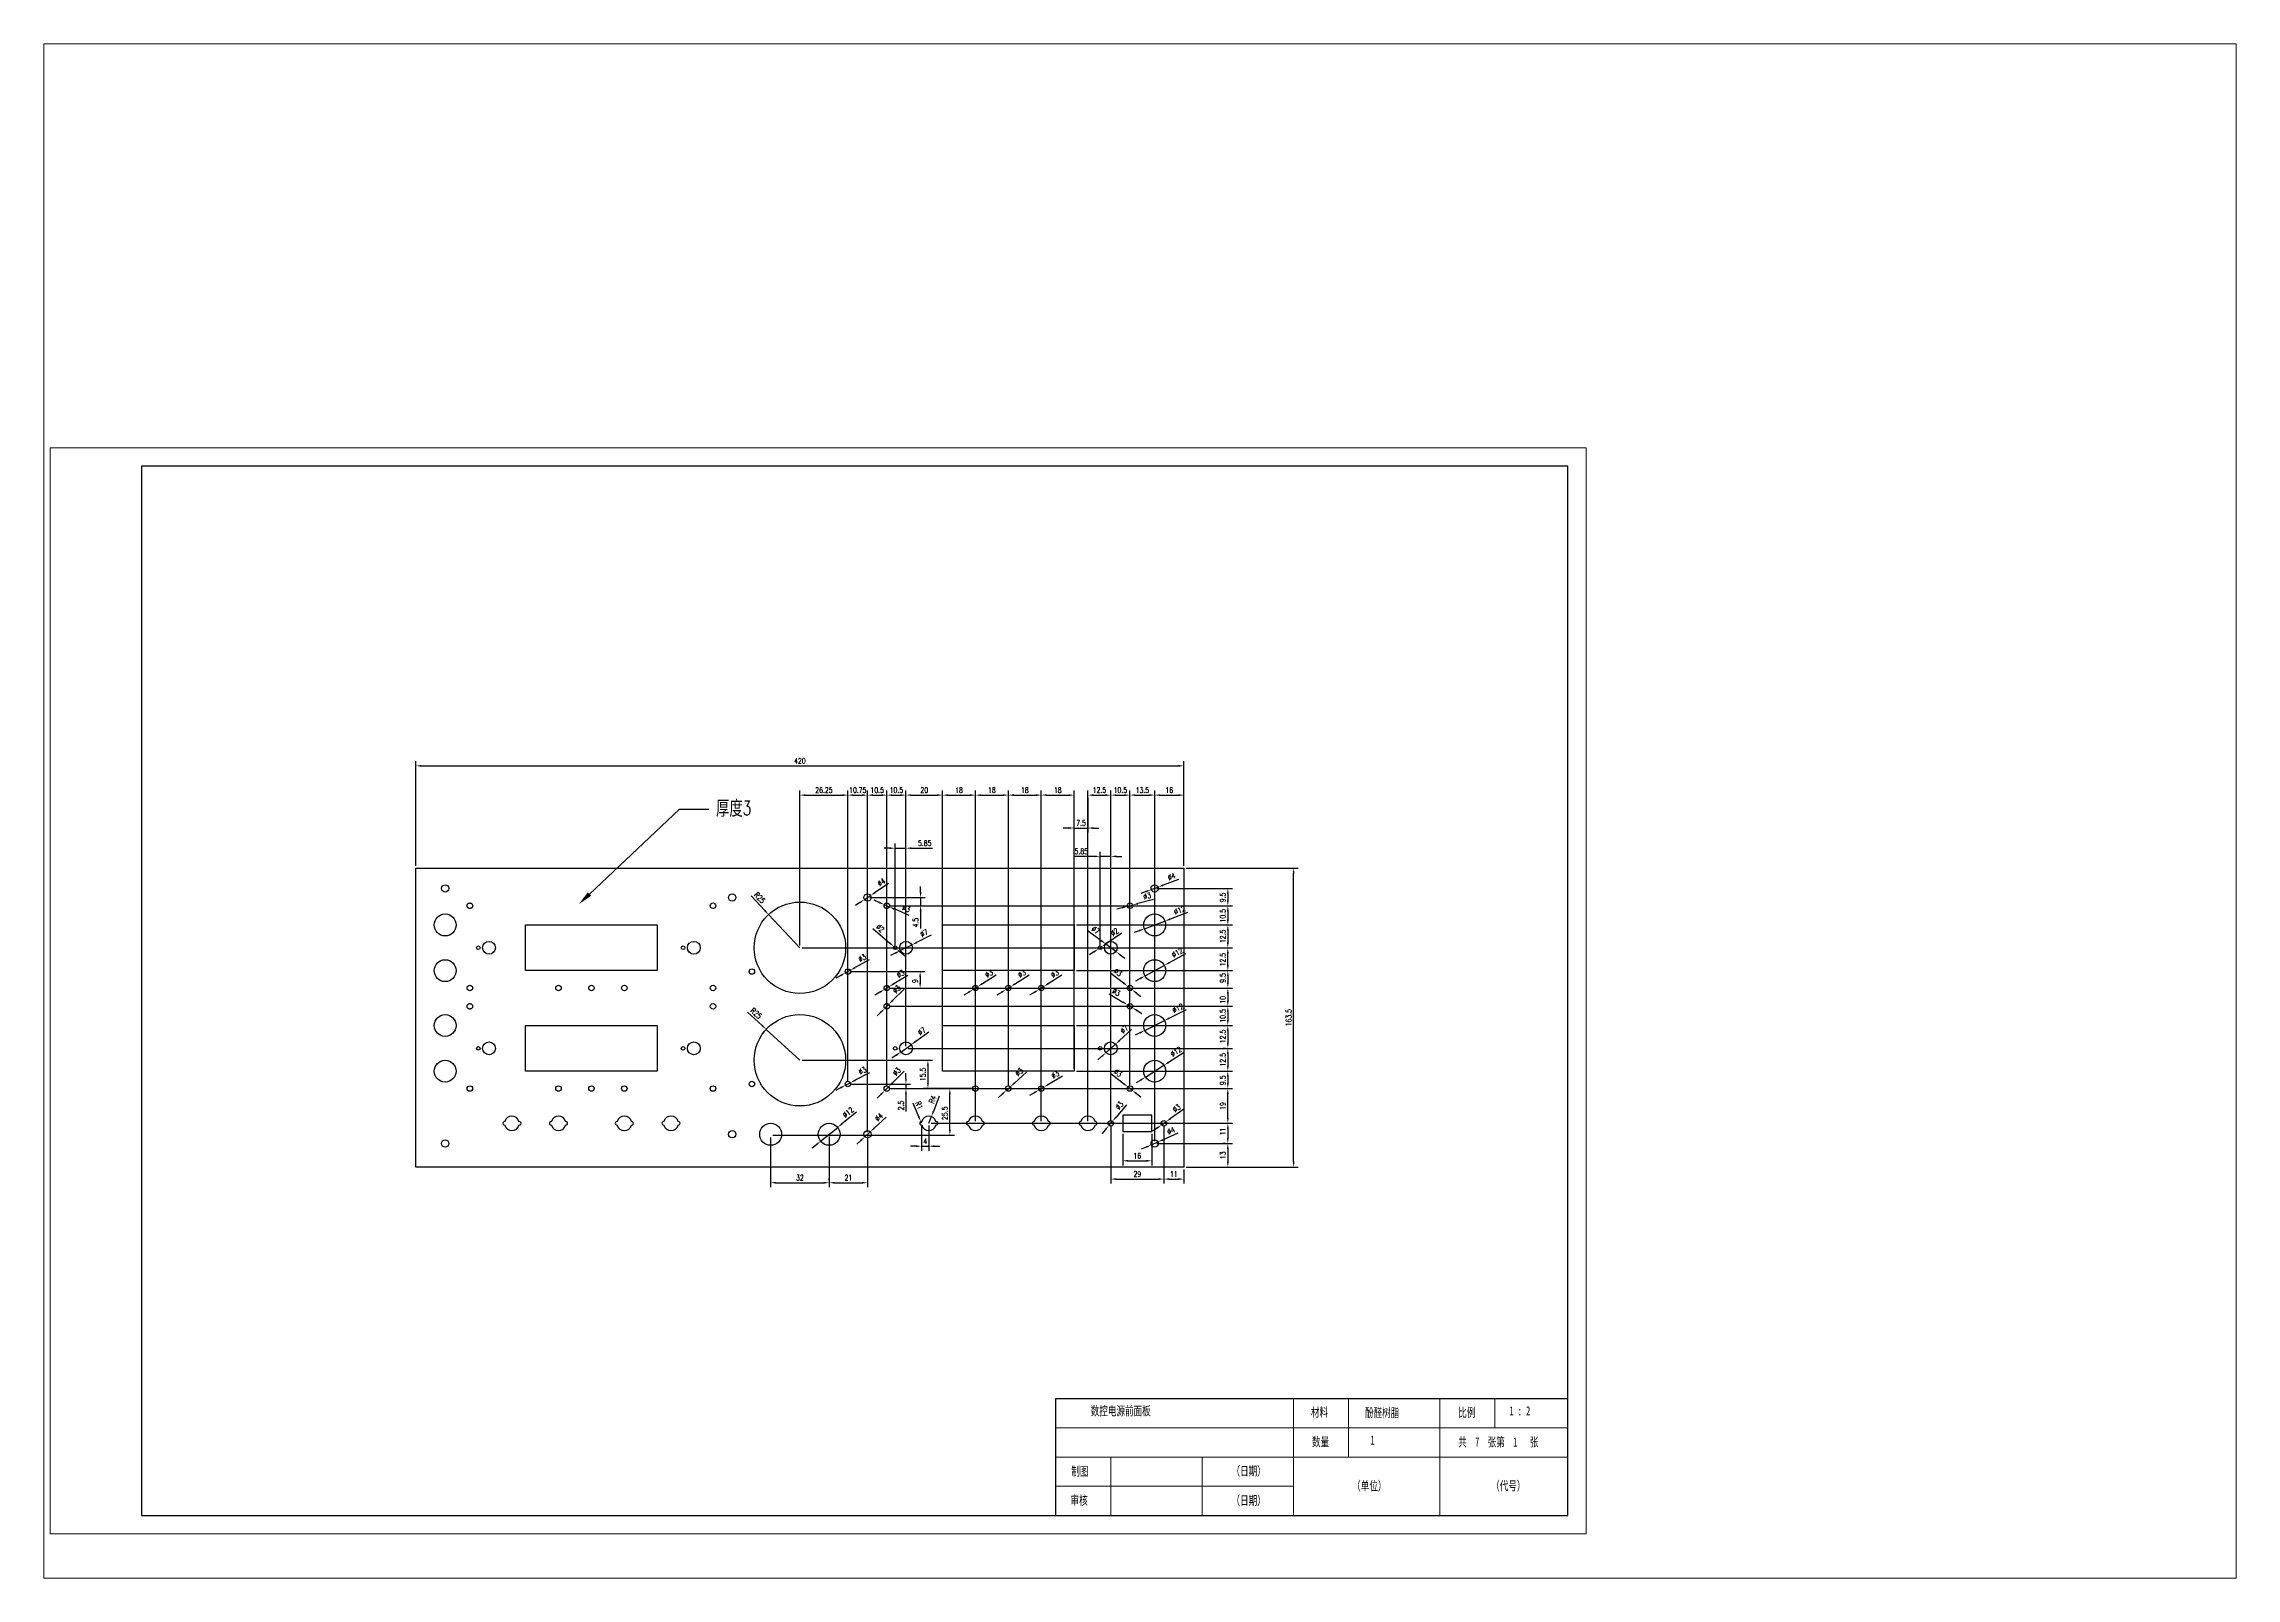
# Paper-space layout '布局1' of a CAD drawing. Header units: millimetres. Extents: x 26 to 317, y 20 to 223.
# The model-space entities are those that its viewports show. They can reach past a viewport. Long polylines and large blocks are cut down to what shows.
import ezdxf
from ezdxf import colors
from ezdxf.entities.mleader import LeaderData, LeaderLine
from ezdxf.math import Vec2, Vec3

# ---------------------------------------------------------------- set-up
doc = ezdxf.new("R2010")
doc.units = ezdxf.units.MM
doc.header["$PDMODE"] = 35
doc.linetypes.add('ACAD_ISO02W100', pattern=[15, 12, -3])
for name, color, linetype, lineweight in [('BZ', 4, 'Continuous', 15), ('CSX', 7, 'Continuous', 30), ('XSX', 7, 'Continuous', 15)]:
    doc.layers.add(name, color=color, linetype=linetype, lineweight=lineweight)
doc.layers.add('WZ', color=6, linetype='Continuous')
doc.styles.get("Standard").update_dxf_attribs({"font": 'txt.shx', "width": 0.67})
doc.styles.add('长仿宋', font='simfang.ttf', dxfattribs={"width": 0.67})
doc.dimstyles.new('ISO-25', dxfattribs={"dimtxt": 1.5, "dimasz": 1.5, "dimexe": 1.25, "dimexo": 0.625, "dimtad": 1, "dimlfac": 2, "dimdsep": 46, "dimtxsty": 'Standard', "dimcen": 2.5, "dimadec": 0, "dimazin": 0, "dimtfac": 1, "dimtmove": 0, "dimatfit": 3, "dimfxl": 1, "dimarcsym": 0})

# ---------------------------------------------------------------- blocks, each defined once
blk = doc.blocks.new('*D78')
at = {"layer": 'BZ', "color": 0, "lineweight": -2, "transparency": 16777216}
for p, q in [((310.625, 182), (341.25, 182)), ((340, 101.75), (340, 180.5)), ((310.625, 100.25), (341.25, 100.25))]:
    blk.add_line(p, q, dxfattribs=at)
at = {"layer": 'BZ', "color": 0, "transparency": 16777216}
for points in [[(339.75, 180.5), (340.25, 180.5), (340, 182)], [(339.75, 101.75), (340.25, 101.75), (340, 100.25)]]:
    blk.add_solid(points, dxfattribs=at)
at = {"layer": 'Defpoints', "color": 0, "transparency": 16777216}
for p in [(310, 182), (340, 182), (310, 100.25)]:
    blk.add_point(p, dxfattribs=at)
at = {"layer": 'BZ', "color": 0, "transparency": 16777216, "insert": (338.625, 141.125), "char_height": 1.5, "attachment_point": 5, "rotation": 90}
blk.add_mtext('163.5', dxfattribs=at)
blk = doc.blocks.new('*D79')
at = {"layer": 'BZ', "color": 0, "lineweight": -2, "transparency": 16777216}
for p, q in [((100, 182.625), (100, 211.25)), ((101.5, 210), (308.5, 210)), ((310, 182.625), (310, 211.25))]:
    blk.add_line(p, q, dxfattribs=at)
at = {"layer": 'BZ', "color": 0, "transparency": 16777216}
for points in [[(101.5, 210.25), (101.5, 209.75), (100, 210)], [(308.5, 210.25), (308.5, 209.75), (310, 210)]]:
    blk.add_solid(points, dxfattribs=at)
at = {"layer": 'Defpoints', "color": 0, "transparency": 16777216}
for p in [(310, 210), (100, 182), (310, 182)]:
    blk.add_point(p, dxfattribs=at)
at = {"layer": 'BZ', "color": 0, "transparency": 16777216, "insert": (205, 211.375), "char_height": 1.5, "attachment_point": 5}
blk.add_mtext('420', dxfattribs=at)
blk = doc.blocks.new('*D80')
at = {"layer": 'BZ', "color": 0, "lineweight": -2, "transparency": 16777216}
for p, q in [((302.625, 106.75), (323.25, 106.75)), ((322, 105.25), (322, 101.75)), ((310.625, 100.25), (323.25, 100.25))]:
    blk.add_line(p, q, dxfattribs=at)
at = {"layer": 'BZ', "color": 0, "transparency": 16777216}
for points in [[(321.75, 105.25), (322.25, 105.25), (322, 106.75)], [(321.75, 101.75), (322.25, 101.75), (322, 100.25)]]:
    blk.add_solid(points, dxfattribs=at)
at = {"layer": 'Defpoints', "color": 0, "transparency": 16777216}
for p in [(302, 106.75), (310, 100.25), (322, 100.25)]:
    blk.add_point(p, dxfattribs=at)
at = {"layer": 'BZ', "color": 0, "transparency": 16777216, "insert": (320.625, 103.5), "char_height": 1.5, "attachment_point": 5, "rotation": 90}
blk.add_mtext('13', dxfattribs=at)
blk = doc.blocks.new('*D81')
at = {"layer": 'BZ', "color": 0, "lineweight": -2, "transparency": 16777216}
for p, q in [((305.125, 112.25), (323.25, 112.25)), ((322, 110.75), (322, 108.25)), ((321.375, 106.75), (320.75, 106.75))]:
    blk.add_line(p, q, dxfattribs=at)
at = {"layer": 'BZ', "color": 0, "transparency": 16777216}
for points in [[(321.75, 110.75), (322.25, 110.75), (322, 112.25)], [(321.75, 108.25), (322.25, 108.25), (322, 106.75)]]:
    blk.add_solid(points, dxfattribs=at)
at = {"layer": 'Defpoints', "color": 0, "transparency": 16777216}
for p in [(304.5, 112.25), (322, 106.75), (322, 106.75)]:
    blk.add_point(p, dxfattribs=at)
at = {"layer": 'BZ', "color": 0, "transparency": 16777216, "insert": (320.625, 110), "char_height": 1.5, "attachment_point": 5, "rotation": 90}
blk.add_mtext('11', dxfattribs=at)
blk = doc.blocks.new('*D82')
at = {"layer": 'BZ', "color": 0, "lineweight": -2, "transparency": 16777216}
for p, q in [((295.875, 121.75), (323.25, 121.75)), ((322, 113.75), (322, 120.25)), ((240.875, 112.25), (323.25, 112.25))]:
    blk.add_line(p, q, dxfattribs=at)
at = {"layer": 'BZ', "color": 0, "transparency": 16777216}
for points in [[(321.75, 120.25), (322.25, 120.25), (322, 121.75)], [(321.75, 113.75), (322.25, 113.75), (322, 112.25)]]:
    blk.add_solid(points, dxfattribs=at)
at = {"layer": 'Defpoints', "color": 0, "transparency": 16777216}
for p in [(295.25, 121.75), (322, 121.75), (240.25, 112.25)]:
    blk.add_point(p, dxfattribs=at)
at = {"layer": 'BZ', "color": 0, "transparency": 16777216, "insert": (320.625, 117), "char_height": 1.5, "attachment_point": 5, "rotation": 90}
blk.add_mtext('19', dxfattribs=at)
blk = doc.blocks.new('*D83')
at = {"layer": 'BZ', "color": 0, "lineweight": -2, "transparency": 16777216}
for p, q in [((280.625, 126.5), (323.25, 126.5)), ((229.375, 121.75), (323.25, 121.75)), ((322, 125), (322, 123.25))]:
    blk.add_line(p, q, dxfattribs=at)
at = {"layer": 'BZ', "color": 0, "transparency": 16777216}
for points in [[(321.75, 125), (322.25, 125), (322, 126.5)], [(321.75, 123.25), (322.25, 123.25), (322, 121.75)]]:
    blk.add_solid(points, dxfattribs=at)
at = {"layer": 'Defpoints', "color": 0, "transparency": 16777216}
for p in [(280, 126.5), (228.75, 121.75), (322, 121.75)]:
    blk.add_point(p, dxfattribs=at)
at = {"layer": 'BZ', "color": 0, "transparency": 16777216, "insert": (320.625, 124), "char_height": 1.5, "attachment_point": 5, "rotation": 90}
blk.add_mtext('9.5', dxfattribs=at)
blk = doc.blocks.new('*D84')
at = {"layer": 'BZ', "color": 0, "lineweight": -2, "transparency": 16777216}
for p, q in [((234.625, 132.75), (323.25, 132.75)), ((302.625, 126.5), (323.25, 126.5)), ((322, 131.25), (322, 128))]:
    blk.add_line(p, q, dxfattribs=at)
at = {"layer": 'BZ', "color": 0, "transparency": 16777216}
for points in [[(321.75, 131.25), (322.25, 131.25), (322, 132.75)], [(321.75, 128), (322.25, 128), (322, 126.5)]]:
    blk.add_solid(points, dxfattribs=at)
at = {"layer": 'Defpoints', "color": 0, "transparency": 16777216}
for p in [(234, 132.75), (302, 126.5), (322, 126.5)]:
    blk.add_point(p, dxfattribs=at)
at = {"layer": 'BZ', "color": 0, "transparency": 16777216, "insert": (320.625, 129.625), "char_height": 1.5, "attachment_point": 5, "rotation": 90}
blk.add_mtext('12.5', dxfattribs=at)
blk = doc.blocks.new('*D85')
at = {"layer": 'BZ', "color": 0, "lineweight": -2, "transparency": 16777216}
for p, q in [((280.625, 139), (323.25, 139)), ((321.375, 132.75), (320.75, 132.75)), ((322, 137.5), (322, 134.25))]:
    blk.add_line(p, q, dxfattribs=at)
at = {"layer": 'BZ', "color": 0, "transparency": 16777216}
for points in [[(321.75, 137.5), (322.25, 137.5), (322, 139)], [(321.75, 134.25), (322.25, 134.25), (322, 132.75)]]:
    blk.add_solid(points, dxfattribs=at)
at = {"layer": 'Defpoints', "color": 0, "transparency": 16777216}
for p in [(280, 139), (322, 132.75), (322, 132.75)]:
    blk.add_point(p, dxfattribs=at)
at = {"layer": 'BZ', "color": 0, "transparency": 16777216, "insert": (320.625, 136), "char_height": 1.5, "attachment_point": 5, "rotation": 90}
blk.add_mtext('12.5', dxfattribs=at)
blk = doc.blocks.new('*D86')
at = {"layer": 'BZ', "color": 0, "lineweight": -2, "transparency": 16777216}
for p, q in [((295.875, 144.25), (323.25, 144.25)), ((302.625, 139), (323.25, 139)), ((322, 142.75), (322, 140.5))]:
    blk.add_line(p, q, dxfattribs=at)
at = {"layer": 'BZ', "color": 0, "transparency": 16777216}
for points in [[(321.75, 142.75), (322.25, 142.75), (322, 144.25)], [(321.75, 140.5), (322.25, 140.5), (322, 139)]]:
    blk.add_solid(points, dxfattribs=at)
at = {"layer": 'Defpoints', "color": 0, "transparency": 16777216}
for p in [(295.25, 144.25), (302, 139), (322, 139)]:
    blk.add_point(p, dxfattribs=at)
at = {"layer": 'BZ', "color": 0, "transparency": 16777216, "insert": (320.625, 141.625), "char_height": 1.5, "attachment_point": 5, "rotation": 90}
blk.add_mtext('10.5', dxfattribs=at)
blk = doc.blocks.new('*D87')
at = {"layer": 'BZ', "color": 0, "lineweight": -2, "transparency": 16777216}
for p, q in [((229.375, 144.25), (323.25, 144.25)), ((295.875, 149.25), (323.25, 149.25)), ((322, 147.75), (322, 145.75))]:
    blk.add_line(p, q, dxfattribs=at)
at = {"layer": 'BZ', "color": 0, "transparency": 16777216}
for points in [[(321.75, 147.75), (322.25, 147.75), (322, 149.25)], [(321.75, 145.75), (322.25, 145.75), (322, 144.25)]]:
    blk.add_solid(points, dxfattribs=at)
at = {"layer": 'Defpoints', "color": 0, "transparency": 16777216}
for p in [(228.75, 144.25), (295.25, 149.25), (322, 144.25)]:
    blk.add_point(p, dxfattribs=at)
at = {"layer": 'BZ', "color": 0, "transparency": 16777216, "insert": (320.625, 146), "char_height": 1.5, "attachment_point": 5, "rotation": 90}
blk.add_mtext('10', dxfattribs=at)
blk = doc.blocks.new('*D88')
at = {"layer": 'BZ', "color": 0, "lineweight": -2, "transparency": 16777216}
for p, q in [((302.625, 154), (323.25, 154)), ((322, 152.5), (322, 150.75)), ((229.375, 149.25), (323.25, 149.25))]:
    blk.add_line(p, q, dxfattribs=at)
at = {"layer": 'BZ', "color": 0, "transparency": 16777216}
for points in [[(321.75, 152.5), (322.25, 152.5), (322, 154)], [(321.75, 150.75), (322.25, 150.75), (322, 149.25)]]:
    blk.add_solid(points, dxfattribs=at)
at = {"layer": 'Defpoints', "color": 0, "transparency": 16777216}
for p in [(302, 154), (228.75, 149.25), (322, 149.25)]:
    blk.add_point(p, dxfattribs=at)
at = {"layer": 'BZ', "color": 0, "transparency": 16777216, "insert": (320.625, 152), "char_height": 1.5, "attachment_point": 5, "rotation": 90}
blk.add_mtext('9.5', dxfattribs=at)
blk = doc.blocks.new('*D89')
at = {"layer": 'BZ', "color": 0, "lineweight": -2, "transparency": 16777216}
for p, q in [((205.625, 160.25), (323.25, 160.25)), ((322, 155.5), (322, 158.75)), ((280.625, 154), (323.25, 154))]:
    blk.add_line(p, q, dxfattribs=at)
at = {"layer": 'BZ', "color": 0, "transparency": 16777216}
for points in [[(321.75, 158.75), (322.25, 158.75), (322, 160.25)], [(321.75, 155.5), (322.25, 155.5), (322, 154)]]:
    blk.add_solid(points, dxfattribs=at)
at = {"layer": 'Defpoints', "color": 0, "transparency": 16777216}
for p in [(205, 160.25), (322, 160.25), (280, 154)]:
    blk.add_point(p, dxfattribs=at)
at = {"layer": 'BZ', "color": 0, "transparency": 16777216, "insert": (320.625, 157), "char_height": 1.5, "attachment_point": 5, "rotation": 90}
blk.add_mtext('12.5', dxfattribs=at)
blk = doc.blocks.new('*D90')
at = {"layer": 'BZ', "color": 0, "lineweight": -2, "transparency": 16777216}
for p, q in [((302.625, 166.5), (323.25, 166.5)), ((322, 165), (322, 161.75)), ((316.625, 160.25), (323.25, 160.25))]:
    blk.add_line(p, q, dxfattribs=at)
at = {"layer": 'BZ', "color": 0, "transparency": 16777216}
for points in [[(321.75, 165), (322.25, 165), (322, 166.5)], [(321.75, 161.75), (322.25, 161.75), (322, 160.25)]]:
    blk.add_solid(points, dxfattribs=at)
at = {"layer": 'Defpoints', "color": 0, "transparency": 16777216}
for p in [(302, 166.5), (316, 160.25), (322, 160.25)]:
    blk.add_point(p, dxfattribs=at)
at = {"layer": 'BZ', "color": 0, "transparency": 16777216, "insert": (320.625, 163.375), "char_height": 1.5, "attachment_point": 5, "rotation": 90}
blk.add_mtext('12.5', dxfattribs=at)
blk = doc.blocks.new('*D91')
at = {"layer": 'BZ', "color": 0, "lineweight": -2, "transparency": 16777216}
for p, q in [((229.375, 171.75), (323.25, 171.75)), ((322, 170.25), (322, 168)), ((280.625, 166.5), (323.25, 166.5))]:
    blk.add_line(p, q, dxfattribs=at)
at = {"layer": 'BZ', "color": 0, "transparency": 16777216}
for points in [[(321.75, 170.25), (322.25, 170.25), (322, 171.75)], [(321.75, 168), (322.25, 168), (322, 166.5)]]:
    blk.add_solid(points, dxfattribs=at)
at = {"layer": 'Defpoints', "color": 0, "transparency": 16777216}
for p in [(228.75, 171.75), (280, 166.5), (322, 166.5)]:
    blk.add_point(p, dxfattribs=at)
at = {"layer": 'BZ', "color": 0, "transparency": 16777216, "insert": (320.625, 169), "char_height": 1.5, "attachment_point": 5, "rotation": 90}
blk.add_mtext('10.5', dxfattribs=at)
blk = doc.blocks.new('*D92')
at = {"layer": 'BZ', "color": 0, "lineweight": -2, "transparency": 16777216}
for p, q in [((302.625, 176.5), (323.25, 176.5)), ((322, 175), (322, 173.25)), ((310.625, 171.75), (323.25, 171.75))]:
    blk.add_line(p, q, dxfattribs=at)
at = {"layer": 'BZ', "color": 0, "transparency": 16777216}
for points in [[(321.75, 175), (322.25, 175), (322, 176.5)], [(321.75, 173.25), (322.25, 173.25), (322, 171.75)]]:
    blk.add_solid(points, dxfattribs=at)
at = {"layer": 'Defpoints', "color": 0, "transparency": 16777216}
for p in [(302, 176.5), (310, 171.75), (322, 171.75)]:
    blk.add_point(p, dxfattribs=at)
at = {"layer": 'BZ', "color": 0, "transparency": 16777216, "insert": (320.625, 174), "char_height": 1.5, "attachment_point": 5, "rotation": 90}
blk.add_mtext('9.5', dxfattribs=at)
blk = doc.blocks.new('*D93')
at = {"layer": 'BZ', "color": 0, "lineweight": -2, "transparency": 16777216}
for p, q in [((304.5, 111.625), (304.5, 95.75)), ((306, 97), (308.5, 97)), ((310, 99.625), (310, 95.75))]:
    blk.add_line(p, q, dxfattribs=at)
at = {"layer": 'BZ', "color": 0, "transparency": 16777216}
for points in [[(306, 97.25), (306, 96.75), (304.5, 97)], [(308.5, 97.25), (308.5, 96.75), (310, 97)]]:
    blk.add_solid(points, dxfattribs=at)
at = {"layer": 'Defpoints', "color": 0, "transparency": 16777216}
for p in [(304.5, 112.25), (310, 100.25), (310, 97)]:
    blk.add_point(p, dxfattribs=at)
at = {"layer": 'BZ', "color": 0, "transparency": 16777216, "insert": (307.25, 98.375), "char_height": 1.5, "attachment_point": 5}
blk.add_mtext('11', dxfattribs=at)
blk = doc.blocks.new('*D94')
at = {"layer": 'BZ', "color": 0, "lineweight": -2, "transparency": 16777216}
for p, q in [((290, 111.625), (290, 95.75)), ((291.5, 97), (303, 97)), ((304.5, 100.125), (304.5, 95.75))]:
    blk.add_line(p, q, dxfattribs=at)
at = {"layer": 'BZ', "color": 0, "transparency": 16777216}
for points in [[(291.5, 97.25), (291.5, 96.75), (290, 97)], [(303, 97.25), (303, 96.75), (304.5, 97)]]:
    blk.add_solid(points, dxfattribs=at)
at = {"layer": 'Defpoints', "color": 0, "transparency": 16777216}
for p in [(290, 112.25), (304.5, 100.75), (304.5, 97)]:
    blk.add_point(p, dxfattribs=at)
at = {"layer": 'BZ', "color": 0, "transparency": 16777216, "insert": (297.25, 98.375), "char_height": 1.5, "attachment_point": 5}
blk.add_mtext('29', dxfattribs=at)
blk = doc.blocks.new('*D95')
at = {"layer": 'BZ', "color": 0, "lineweight": -2, "transparency": 16777216}
for p, q in [((293.25, 109.375), (293.25, 100.75)), ((301.25, 109.375), (301.25, 100.75)), ((294.75, 102), (299.75, 102))]:
    blk.add_line(p, q, dxfattribs=at)
at = {"layer": 'BZ', "color": 0, "transparency": 16777216}
for points in [[(294.75, 102.25), (294.75, 101.75), (293.25, 102)], [(299.75, 102.25), (299.75, 101.75), (301.25, 102)]]:
    blk.add_solid(points, dxfattribs=at)
at = {"layer": 'Defpoints', "color": 0, "transparency": 16777216}
for p in [(293.25, 110), (301.25, 110), (301.25, 102)]:
    blk.add_point(p, dxfattribs=at)
at = {"layer": 'BZ', "color": 0, "transparency": 16777216, "insert": (297.25, 103.375), "char_height": 1.5, "attachment_point": 5}
blk.add_mtext('16', dxfattribs=at)
blk = doc.blocks.new('*D96')
at = {"layer": 'BZ', "color": 0, "lineweight": -2, "transparency": 16777216}
for p, q in [((302, 107.375), (302, 203.25)), ((303.5, 202), (308.5, 202)), ((310, 182.625), (310, 203.25))]:
    blk.add_line(p, q, dxfattribs=at)
at = {"layer": 'BZ', "color": 0, "transparency": 16777216}
for points in [[(303.5, 202.25), (303.5, 201.75), (302, 202)], [(308.5, 202.25), (308.5, 201.75), (310, 202)]]:
    blk.add_solid(points, dxfattribs=at)
at = {"layer": 'Defpoints', "color": 0, "transparency": 16777216}
for p in [(310, 202), (310, 182), (302, 106.75)]:
    blk.add_point(p, dxfattribs=at)
at = {"layer": 'BZ', "color": 0, "transparency": 16777216, "insert": (306, 203.375), "char_height": 1.5, "attachment_point": 5}
blk.add_mtext('16', dxfattribs=at)
blk = doc.blocks.new('*D97')
at = {"layer": 'BZ', "color": 0, "lineweight": -2, "transparency": 16777216}
for p, q in [((295.25, 122.375), (295.25, 203.25)), ((296.75, 202), (300.5, 202)), ((302, 177.125), (302, 203.25))]:
    blk.add_line(p, q, dxfattribs=at)
at = {"layer": 'BZ', "color": 0, "transparency": 16777216}
for points in [[(296.75, 202.25), (296.75, 201.75), (295.25, 202)], [(300.5, 202.25), (300.5, 201.75), (302, 202)]]:
    blk.add_solid(points, dxfattribs=at)
at = {"layer": 'Defpoints', "color": 0, "transparency": 16777216}
for p in [(302, 202), (302, 176.5), (295.25, 121.75)]:
    blk.add_point(p, dxfattribs=at)
at = {"layer": 'BZ', "color": 0, "transparency": 16777216, "insert": (298.625, 203.375), "char_height": 1.5, "attachment_point": 5}
blk.add_mtext('13.5', dxfattribs=at)
blk = doc.blocks.new('*D98')
at = {"layer": 'BZ', "color": 0, "lineweight": -2, "transparency": 16777216}
for p, q in [((290, 112.875), (290, 203.25)), ((291.5, 202), (293.75, 202)), ((295.25, 182.625), (295.25, 203.25))]:
    blk.add_line(p, q, dxfattribs=at)
at = {"layer": 'BZ', "color": 0, "transparency": 16777216}
for points in [[(291.5, 202.25), (291.5, 201.75), (290, 202)], [(293.75, 202.25), (293.75, 201.75), (295.25, 202)]]:
    blk.add_solid(points, dxfattribs=at)
at = {"layer": 'Defpoints', "color": 0, "transparency": 16777216}
for p in [(295.25, 202), (295.25, 182), (290, 112.25)]:
    blk.add_point(p, dxfattribs=at)
at = {"layer": 'BZ', "color": 0, "transparency": 16777216, "insert": (292.625, 203.375), "char_height": 1.5, "attachment_point": 5}
blk.add_mtext('10.5', dxfattribs=at)
blk = doc.blocks.new('*D99')
at = {"layer": 'BZ', "color": 0, "lineweight": -2, "transparency": 16777216}
for p, q in [((283.75, 112.875), (283.75, 203.25)), ((285.25, 202), (288.5, 202)), ((290, 182.625), (290, 203.25))]:
    blk.add_line(p, q, dxfattribs=at)
at = {"layer": 'BZ', "color": 0, "transparency": 16777216}
for points in [[(285.25, 202.25), (285.25, 201.75), (283.75, 202)], [(288.5, 202.25), (288.5, 201.75), (290, 202)]]:
    blk.add_solid(points, dxfattribs=at)
at = {"layer": 'Defpoints', "color": 0, "transparency": 16777216}
for p in [(290, 202), (290, 182), (283.75, 112.25)]:
    blk.add_point(p, dxfattribs=at)
at = {"layer": 'BZ', "color": 0, "transparency": 16777216, "insert": (286.875, 203.375), "char_height": 1.5, "attachment_point": 5}
blk.add_mtext('12.5', dxfattribs=at)
blk = doc.blocks.new('*D100')
at = {"layer": 'BZ', "color": 0, "lineweight": -2, "transparency": 16777216}
for p, q in [((283.75, 201.375), (283.75, 191.75)), ((278.5, 193), (277, 193)), ((280, 127.125), (280, 194.25)), ((280, 193), (283.75, 193)), ((285.25, 193), (286.75, 193))]:
    blk.add_line(p, q, dxfattribs=at)
at = {"layer": 'BZ', "color": 0, "transparency": 16777216}
for points in [[(278.5, 193.25), (278.5, 192.75), (280, 193)], [(285.25, 193.25), (285.25, 192.75), (283.75, 193)]]:
    blk.add_solid(points, dxfattribs=at)
at = {"layer": 'Defpoints', "color": 0, "transparency": 16777216}
for p in [(283.75, 202), (283.75, 193), (280, 126.5)]:
    blk.add_point(p, dxfattribs=at)
at = {"layer": 'BZ', "color": 0, "transparency": 16777216, "insert": (281.875, 194.375), "char_height": 1.5, "attachment_point": 5}
blk.add_mtext('7.5', dxfattribs=at)
blk = doc.blocks.new('*D101')
at = {"layer": 'BZ', "color": 0, "lineweight": -2, "transparency": 16777216}
for p, q in [((271, 112.875), (271, 203.25)), ((272.5, 202), (278.5, 202)), ((280, 182.625), (280, 203.25))]:
    blk.add_line(p, q, dxfattribs=at)
at = {"layer": 'BZ', "color": 0, "transparency": 16777216}
for points in [[(272.5, 202.25), (272.5, 201.75), (271, 202)], [(278.5, 202.25), (278.5, 201.75), (280, 202)]]:
    blk.add_solid(points, dxfattribs=at)
at = {"layer": 'Defpoints', "color": 0, "transparency": 16777216}
for p in [(280, 202), (280, 182), (271, 112.25)]:
    blk.add_point(p, dxfattribs=at)
at = {"layer": 'BZ', "color": 0, "transparency": 16777216, "insert": (275.5, 203.375), "char_height": 1.5, "attachment_point": 5}
blk.add_mtext('18', dxfattribs=at)
blk = doc.blocks.new('*D102')
at = {"layer": 'BZ', "color": 0, "lineweight": -2, "transparency": 16777216}
for p, q in [((262, 122.375), (262, 203.25)), ((263.5, 202), (269.5, 202)), ((271, 198.875), (271, 203.25))]:
    blk.add_line(p, q, dxfattribs=at)
at = {"layer": 'BZ', "color": 0, "transparency": 16777216}
for points in [[(263.5, 202.25), (263.5, 201.75), (262, 202)], [(269.5, 202.25), (269.5, 201.75), (271, 202)]]:
    blk.add_solid(points, dxfattribs=at)
at = {"layer": 'Defpoints', "color": 0, "transparency": 16777216}
for p in [(271, 202), (271, 198.25), (262, 121.75)]:
    blk.add_point(p, dxfattribs=at)
at = {"layer": 'BZ', "color": 0, "transparency": 16777216, "insert": (266.5, 203.375), "char_height": 1.5, "attachment_point": 5}
blk.add_mtext('18', dxfattribs=at)
blk = doc.blocks.new('*D103')
at = {"layer": 'BZ', "color": 0, "lineweight": -2, "transparency": 16777216}
for p, q in [((253, 112.875), (253, 203.25)), ((254.5, 202), (260.5, 202)), ((262, 182.625), (262, 203.25))]:
    blk.add_line(p, q, dxfattribs=at)
at = {"layer": 'BZ', "color": 0, "transparency": 16777216}
for points in [[(254.5, 202.25), (254.5, 201.75), (253, 202)], [(260.5, 202.25), (260.5, 201.75), (262, 202)]]:
    blk.add_solid(points, dxfattribs=at)
at = {"layer": 'Defpoints', "color": 0, "transparency": 16777216}
for p in [(262, 202), (262, 182), (253, 112.25)]:
    blk.add_point(p, dxfattribs=at)
at = {"layer": 'BZ', "color": 0, "transparency": 16777216, "insert": (257.5, 203.375), "char_height": 1.5, "attachment_point": 5}
blk.add_mtext('18', dxfattribs=at)
blk = doc.blocks.new('*D104')
at = {"layer": 'BZ', "color": 0, "lineweight": -2, "transparency": 16777216}
for p, q in [((244, 127.125), (244, 203.25)), ((245.5, 202), (251.5, 202)), ((253, 182.625), (253, 203.25))]:
    blk.add_line(p, q, dxfattribs=at)
at = {"layer": 'BZ', "color": 0, "transparency": 16777216}
for points in [[(245.5, 202.25), (245.5, 201.75), (244, 202)], [(251.5, 202.25), (251.5, 201.75), (253, 202)]]:
    blk.add_solid(points, dxfattribs=at)
at = {"layer": 'Defpoints', "color": 0, "transparency": 16777216}
for p in [(253, 202), (253, 182), (244, 126.5)]:
    blk.add_point(p, dxfattribs=at)
at = {"layer": 'BZ', "color": 0, "transparency": 16777216, "insert": (248.5, 203.375), "char_height": 1.5, "attachment_point": 5}
blk.add_mtext('18', dxfattribs=at)
blk = doc.blocks.new('*D105')
at = {"layer": 'BZ', "color": 0, "lineweight": -2, "transparency": 16777216}
for p, q in [((234, 133.375), (234, 203.25)), ((235.5, 202), (242.5, 202)), ((244, 172.375), (244, 203.25))]:
    blk.add_line(p, q, dxfattribs=at)
at = {"layer": 'BZ', "color": 0, "transparency": 16777216}
for points in [[(235.5, 202.25), (235.5, 201.75), (234, 202)], [(242.5, 202.25), (242.5, 201.75), (244, 202)]]:
    blk.add_solid(points, dxfattribs=at)
at = {"layer": 'Defpoints', "color": 0, "transparency": 16777216}
for p in [(244, 202), (244, 171.75), (234, 132.75)]:
    blk.add_point(p, dxfattribs=at)
at = {"layer": 'BZ', "color": 0, "transparency": 16777216, "insert": (239, 203.375), "char_height": 1.5, "attachment_point": 5}
blk.add_mtext('20', dxfattribs=at)
blk = doc.blocks.new('*D106')
at = {"layer": 'BZ', "color": 0, "lineweight": -2, "transparency": 16777216}
for p, q in [((228.75, 122.375), (228.75, 203.25)), ((230.25, 202), (232.5, 202)), ((234, 182.625), (234, 203.25))]:
    blk.add_line(p, q, dxfattribs=at)
at = {"layer": 'BZ', "color": 0, "transparency": 16777216}
for points in [[(230.25, 202.25), (230.25, 201.75), (228.75, 202)], [(232.5, 202.25), (232.5, 201.75), (234, 202)]]:
    blk.add_solid(points, dxfattribs=at)
at = {"layer": 'Defpoints', "color": 0, "transparency": 16777216}
for p in [(234, 202), (234, 182), (228.75, 121.75)]:
    blk.add_point(p, dxfattribs=at)
at = {"layer": 'BZ', "color": 0, "transparency": 16777216, "insert": (231.375, 203.375), "char_height": 1.5, "attachment_point": 5}
blk.add_mtext('10.5', dxfattribs=at)
blk = doc.blocks.new('*D107')
at = {"layer": 'BZ', "color": 0, "lineweight": -2, "transparency": 16777216}
for p, q in [((223.5, 109.875), (223.5, 203.25)), ((225, 202), (227.25, 202)), ((228.75, 182.625), (228.75, 203.25))]:
    blk.add_line(p, q, dxfattribs=at)
at = {"layer": 'BZ', "color": 0, "transparency": 16777216}
for points in [[(225, 202.25), (225, 201.75), (223.5, 202)], [(227.25, 202.25), (227.25, 201.75), (228.75, 202)]]:
    blk.add_solid(points, dxfattribs=at)
at = {"layer": 'Defpoints', "color": 0, "transparency": 16777216}
for p in [(228.75, 202), (228.75, 182), (223.5, 109.25)]:
    blk.add_point(p, dxfattribs=at)
at = {"layer": 'BZ', "color": 0, "transparency": 16777216, "insert": (226.125, 203.375), "char_height": 1.5, "attachment_point": 5}
blk.add_mtext('10.5', dxfattribs=at)
blk = doc.blocks.new('*D108')
at = {"layer": 'BZ', "color": 0, "lineweight": -2, "transparency": 16777216}
for p, q in [((224.125, 174), (239.25, 174)), ((238, 175.5), (238, 177)), ((238, 174), (238, 171.75)), ((229.375, 171.75), (239.25, 171.75)), ((238, 170.25), (238, 165.49))]:
    blk.add_line(p, q, dxfattribs=at)
at = {"layer": 'BZ', "color": 0, "transparency": 16777216}
for points in [[(237.75, 175.5), (238.25, 175.5), (238, 174)], [(237.75, 170.25), (238.25, 170.25), (238, 171.75)]]:
    blk.add_solid(points, dxfattribs=at)
at = {"layer": 'Defpoints', "color": 0, "transparency": 16777216}
for p in [(223.5, 174), (228.75, 171.75), (238, 171.75)]:
    blk.add_point(p, dxfattribs=at)
at = {"layer": 'BZ', "color": 0, "transparency": 16777216, "insert": (236.625, 167.12), "char_height": 1.5, "attachment_point": 5, "rotation": 90}
blk.add_mtext('4.5', dxfattribs=at)
blk = doc.blocks.new('*D109')
at = {"layer": 'BZ', "color": 0, "lineweight": -2, "transparency": 16777216}
for p, q in [((234, 124.5), (234, 126)), ((218.75, 123), (235.25, 123)), ((229.375, 121.75), (235.25, 121.75)), ((234, 123), (234, 121.75)), ((234, 120.25), (234, 115.49))]:
    blk.add_line(p, q, dxfattribs=at)
at = {"layer": 'BZ', "color": 0, "transparency": 16777216}
for points in [[(233.75, 124.5), (234.25, 124.5), (234, 123)], [(233.75, 120.25), (234.25, 120.25), (234, 121.75)]]:
    blk.add_solid(points, dxfattribs=at)
at = {"layer": 'Defpoints', "color": 0, "transparency": 16777216}
for p in [(218.125, 123), (228.75, 121.75), (234, 121.75)]:
    blk.add_point(p, dxfattribs=at)
at = {"layer": 'BZ', "color": 0, "transparency": 16777216, "insert": (232.625, 117.12), "char_height": 1.5, "attachment_point": 5, "rotation": 90}
blk.add_mtext('2.5', dxfattribs=at)
blk = doc.blocks.new('*D110')
at = {"layer": 'BZ', "color": 0, "lineweight": -2, "transparency": 16777216}
for p, q in [((229.375, 121.75), (247.25, 121.75)), ((246, 110.5), (246, 120.25)), ((197.625, 109), (247.25, 109))]:
    blk.add_line(p, q, dxfattribs=at)
at = {"layer": 'BZ', "color": 0, "transparency": 16777216}
for points in [[(245.75, 120.25), (246.25, 120.25), (246, 121.75)], [(245.75, 110.5), (246.25, 110.5), (246, 109)]]:
    blk.add_solid(points, dxfattribs=at)
at = {"layer": 'Defpoints', "color": 0, "transparency": 16777216}
for p in [(228.75, 121.75), (246, 121.75), (197, 109)]:
    blk.add_point(p, dxfattribs=at)
at = {"layer": 'BZ', "color": 0, "transparency": 16777216, "insert": (244.625, 115), "char_height": 1.5, "attachment_point": 5, "rotation": 90}
blk.add_mtext('25.5', dxfattribs=at)
blk = doc.blocks.new('*D111')
at = {"layer": 'BZ', "color": 0, "lineweight": -2, "transparency": 16777216}
for p, q in [((218.75, 153.75), (239.125, 153.75)), ((237.875, 152.25), (237.875, 150.75)), ((234.625, 149.25), (239.125, 149.25))]:
    blk.add_line(p, q, dxfattribs=at)
at = {"layer": 'BZ', "color": 0, "transparency": 16777216}
for points in [[(237.625, 152.25), (238.125, 152.25), (237.875, 153.75)], [(237.625, 150.75), (238.125, 150.75), (237.875, 149.25)]]:
    blk.add_solid(points, dxfattribs=at)
at = {"layer": 'Defpoints', "color": 0, "transparency": 16777216}
for p in [(218.125, 153.75), (234, 149.25), (237.875, 149.25)]:
    blk.add_point(p, dxfattribs=at)
at = {"layer": 'BZ', "color": 0, "transparency": 16777216, "insert": (236.5, 151.165), "char_height": 1.5, "attachment_point": 5, "rotation": 90}
blk.add_mtext('9', dxfattribs=at)
blk = doc.blocks.new('*D112')
at = {"layer": 'BZ', "color": 0, "lineweight": -2, "transparency": 16777216}
for p, q in [((205.625, 129.5), (241.25, 129.5)), ((240, 128), (240, 123.25)), ((252.375, 121.75), (238.75, 121.75))]:
    blk.add_line(p, q, dxfattribs=at)
at = {"layer": 'BZ', "color": 0, "transparency": 16777216}
for points in [[(239.75, 128), (240.25, 128), (240, 129.5)], [(239.75, 123.25), (240.25, 123.25), (240, 121.75)]]:
    blk.add_solid(points, dxfattribs=at)
at = {"layer": 'Defpoints', "color": 0, "transparency": 16777216}
for p in [(205, 129.5), (240, 121.75), (253, 121.75)]:
    blk.add_point(p, dxfattribs=at)
at = {"layer": 'BZ', "color": 0, "transparency": 16777216, "insert": (238.625, 125.625), "char_height": 1.5, "attachment_point": 5, "rotation": 90}
blk.add_mtext('15.5', dxfattribs=at)
blk = doc.blocks.new('*D113')
at = {"layer": 'BZ', "color": 0, "lineweight": -2, "transparency": 16777216}
for p, q in [((218.125, 123.625), (218.125, 203.25)), ((219.625, 202), (222, 202)), ((223.5, 182.625), (223.5, 203.25))]:
    blk.add_line(p, q, dxfattribs=at)
at = {"layer": 'BZ', "color": 0, "transparency": 16777216}
for points in [[(219.625, 202.25), (219.625, 201.75), (218.125, 202)], [(222, 202.25), (222, 201.75), (223.5, 202)]]:
    blk.add_solid(points, dxfattribs=at)
at = {"layer": 'Defpoints', "color": 0, "transparency": 16777216}
for p in [(223.5, 202), (223.5, 182), (218.125, 123)]:
    blk.add_point(p, dxfattribs=at)
at = {"layer": 'BZ', "color": 0, "transparency": 16777216, "insert": (220.8125, 203.375), "char_height": 1.5, "attachment_point": 5}
blk.add_mtext('10.75', dxfattribs=at)
blk = doc.blocks.new('*D114')
at = {"layer": 'BZ', "color": 0, "lineweight": -2, "transparency": 16777216}
for p, q in [((205, 160.875), (205, 203.25)), ((206.5, 202), (216.625, 202)), ((218.125, 182.625), (218.125, 203.25))]:
    blk.add_line(p, q, dxfattribs=at)
at = {"layer": 'BZ', "color": 0, "transparency": 16777216}
for points in [[(206.5, 202.25), (206.5, 201.75), (205, 202)], [(216.625, 202.25), (216.625, 201.75), (218.125, 202)]]:
    blk.add_solid(points, dxfattribs=at)
at = {"layer": 'Defpoints', "color": 0, "transparency": 16777216}
for p in [(218.125, 202), (218.125, 182), (205, 160.25)]:
    blk.add_point(p, dxfattribs=at)
at = {"layer": 'BZ', "color": 0, "transparency": 16777216, "insert": (211.5625, 203.375), "char_height": 1.5, "attachment_point": 5}
blk.add_mtext('26.25', dxfattribs=at)
blk = doc.blocks.new('*D115')
at = {"layer": 'BZ', "color": 0, "lineweight": -2, "transparency": 16777216}
for p, q in [((213, 108.625), (213, 94.75)), ((223.5, 108.625), (223.5, 94.75)), ((214.5, 96), (222, 96))]:
    blk.add_line(p, q, dxfattribs=at)
at = {"layer": 'BZ', "color": 0, "transparency": 16777216}
for points in [[(214.5, 96.25), (214.5, 95.75), (213, 96)], [(222, 96.25), (222, 95.75), (223.5, 96)]]:
    blk.add_solid(points, dxfattribs=at)
at = {"layer": 'Defpoints', "color": 0, "transparency": 16777216}
for p in [(213, 109.25), (223.5, 109.25), (223.5, 96)]:
    blk.add_point(p, dxfattribs=at)
at = {"layer": 'BZ', "color": 0, "transparency": 16777216, "insert": (218.25, 97.375), "char_height": 1.5, "attachment_point": 5}
blk.add_mtext('21', dxfattribs=at)
blk = doc.blocks.new('*D116')
at = {"layer": 'BZ', "color": 0, "lineweight": -2, "transparency": 16777216}
for p, q in [((299.66, 175.62), (298.25, 175.1)), ((301.06, 176.15), (302.94, 176.85)), ((308.48, 178.93), (304.34, 177.38))]:
    blk.add_line(p, q, dxfattribs=at)
at = {"layer": 'BZ', "color": 0, "transparency": 16777216}
for points in [[(299.57, 175.86), (299.75, 175.39), (301.06, 176.15)], [(304.25, 177.61), (304.43, 177.14), (302.94, 176.85)]]:
    blk.add_solid(points, dxfattribs=at)
at = {"layer": 'Defpoints', "color": 0, "transparency": 16777216}
for p in [(301.06, 176.15), (302.94, 176.85)]:
    blk.add_point(p, dxfattribs=at)
at = {"layer": 'BZ', "color": 0, "transparency": 16777216, "insert": (306.63, 179.71), "char_height": 1.5, "attachment_point": 5, "rotation": 20.55605}
blk.add_mtext('∅4', dxfattribs=at)
blk = doc.blocks.new('*D117')
at = {"layer": 'BZ', "color": 0, "lineweight": -2, "transparency": 16777216}
for p, q in [((293.07, 171.18), (291.62, 170.8)), ((294.52, 171.56), (295.98, 171.94)), ((301.71, 173.45), (297.43, 172.32))]:
    blk.add_line(p, q, dxfattribs=at)
at = {"layer": 'BZ', "color": 0, "transparency": 16777216}
for points in [[(293.01, 171.42), (293.14, 170.94), (294.52, 171.56)], [(297.36, 172.56), (297.49, 172.08), (295.98, 171.94)]]:
    blk.add_solid(points, dxfattribs=at)
at = {"layer": 'Defpoints', "color": 0, "transparency": 16777216}
for p in [(294.52, 171.56), (295.98, 171.94)]:
    blk.add_point(p, dxfattribs=at)
at = {"layer": 'BZ', "color": 0, "transparency": 16777216, "insert": (299.94, 174.41), "char_height": 1.5, "attachment_point": 5, "rotation": 14.74356}
blk.add_mtext('∅3', dxfattribs=at)
blk = doc.blocks.new('*D118')
at = {"layer": 'BZ', "color": 0, "lineweight": -2, "transparency": 16777216}
for p, q in [((310.98, 169.87), (306.21, 168.08)), ((297.79, 164.92), (296.38, 164.39)), ((299.19, 165.45), (304.81, 167.55))]:
    blk.add_line(p, q, dxfattribs=at)
at = {"layer": 'BZ', "color": 0, "transparency": 16777216}
for points in [[(306.13, 168.31), (306.3, 167.85), (304.81, 167.55)], [(297.7, 165.15), (297.87, 164.69), (299.19, 165.45)]]:
    blk.add_solid(points, dxfattribs=at)
at = {"layer": 'Defpoints', "color": 0, "transparency": 16777216}
for p in [(299.19, 165.45), (304.81, 167.55)]:
    blk.add_point(p, dxfattribs=at)
at = {"layer": 'BZ', "color": 0, "transparency": 16777216, "insert": (308.82, 170.53), "char_height": 1.5, "attachment_point": 5, "rotation": 20.55605}
blk.add_mtext('∅12', dxfattribs=at)
blk = doc.blocks.new('*D119')
at = {"layer": 'BZ', "color": 0, "lineweight": -2, "transparency": 16777216}
for p, q in [((283.86, 164.855), (287.4, 162.2)), ((291.4, 159.2), (288.6, 161.3)), ((292.6, 158.3), (293.8, 157.4))]:
    blk.add_line(p, q, dxfattribs=at)
at = {"layer": 'BZ', "color": 0, "transparency": 16777216}
for points in [[(287.55, 162.4), (287.25, 162), (288.6, 161.3)], [(292.75, 158.5), (292.45, 158.1), (291.4, 159.2)]]:
    blk.add_solid(points, dxfattribs=at)
at = {"layer": 'Defpoints', "color": 0, "transparency": 16777216}
for p in [(288.6, 161.3), (291.4, 159.2)]:
    blk.add_point(p, dxfattribs=at)
at = {"layer": 'BZ', "color": 0, "transparency": 16777216, "insert": (285.855, 165.0775), "char_height": 1.5, "attachment_point": 5, "rotation": 323.1301024}
blk.add_mtext('∅7', dxfattribs=at)
blk = doc.blocks.new('*D120')
at = {"layer": 'BZ', "color": 0, "lineweight": -2, "transparency": 16777216}
for p, q in [((310.42, 158.59), (305.95, 156.15)), ((298.05, 151.85), (296.73, 151.13)), ((299.37, 152.56), (304.63, 155.44))]:
    blk.add_line(p, q, dxfattribs=at)
at = {"layer": 'BZ', "color": 0, "transparency": 16777216}
for points in [[(305.83, 156.37), (306.07, 155.94), (304.63, 155.44)], [(297.93, 152.06), (298.17, 151.63), (299.37, 152.56)]]:
    blk.add_solid(points, dxfattribs=at)
at = {"layer": 'Defpoints', "color": 0, "transparency": 16777216}
for p in [(299.37, 152.56), (304.63, 155.44)]:
    blk.add_point(p, dxfattribs=at)
at = {"layer": 'BZ', "color": 0, "transparency": 16777216, "insert": (308.19, 158.94), "char_height": 1.5, "attachment_point": 5, "rotation": 28.61046}
blk.add_mtext('∅12', dxfattribs=at)
blk = doc.blocks.new('*D121')
at = {"layer": 'BZ', "color": 0, "lineweight": -2, "transparency": 16777216}
for p, q in [((289.98, 153.35), (293.47, 150.63)), ((295.84, 148.79), (294.66, 149.71)), ((297.03, 147.87), (298.21, 146.95))]:
    blk.add_line(p, q, dxfattribs=at)
at = {"layer": 'BZ', "color": 0, "transparency": 16777216}
for points in [[(293.63, 150.83), (293.32, 150.43), (294.66, 149.71)], [(297.18, 148.07), (296.87, 147.67), (295.84, 148.79)]]:
    blk.add_solid(points, dxfattribs=at)
at = {"layer": 'Defpoints', "color": 0, "transparency": 16777216}
for p in [(294.66, 149.71), (295.84, 148.79)]:
    blk.add_point(p, dxfattribs=at)
at = {"layer": 'BZ', "color": 0, "transparency": 16777216, "insert": (291.98, 153.54), "char_height": 1.5, "attachment_point": 5, "rotation": 322.12502}
blk.add_mtext('∅3', dxfattribs=at)
blk = doc.blocks.new('*D122')
at = {"layer": 'BZ', "color": 0, "lineweight": -2, "transparency": 16777216}
for p, q in [((289.53, 147.68), (293.32, 145.41)), ((295.89, 143.86), (294.61, 144.64)), ((297.18, 143.09), (298.47, 142.32))]:
    blk.add_line(p, q, dxfattribs=at)
at = {"layer": 'BZ', "color": 0, "transparency": 16777216}
for points in [[(293.45, 145.62), (293.19, 145.19), (294.61, 144.64)], [(297.31, 143.31), (297.05, 142.88), (295.89, 143.86)]]:
    blk.add_solid(points, dxfattribs=at)
at = {"layer": 'Defpoints', "color": 0, "transparency": 16777216}
for p in [(294.61, 144.64), (295.89, 143.86)]:
    blk.add_point(p, dxfattribs=at)
at = {"layer": 'BZ', "color": 0, "transparency": 16777216, "insert": (291.49, 148.11), "char_height": 1.5, "attachment_point": 5, "rotation": 329.03624}
blk.add_mtext('∅3', dxfattribs=at)
blk = doc.blocks.new('*D123')
at = {"layer": 'BZ', "color": 0, "lineweight": -2, "transparency": 16777216}
for p, q in [((299.32, 137.66), (304.68, 140.34)), ((310.58, 143.29), (306.02, 141.01)), ((297.98, 136.99), (296.63, 136.32))]:
    blk.add_line(p, q, dxfattribs=at)
at = {"layer": 'BZ', "color": 0, "transparency": 16777216}
for points in [[(305.91, 141.24), (306.14, 140.79), (304.68, 140.34)], [(297.86, 137.21), (298.09, 136.76), (299.32, 137.66)]]:
    blk.add_solid(points, dxfattribs=at)
at = {"layer": 'Defpoints', "color": 0, "transparency": 16777216}
for p in [(304.68, 140.34), (299.32, 137.66)]:
    blk.add_point(p, dxfattribs=at)
at = {"layer": 'BZ', "color": 0, "transparency": 16777216, "insert": (308.36, 143.72), "char_height": 1.5, "attachment_point": 5, "rotation": 26.56505}
blk.add_mtext('∅12', dxfattribs=at)
blk = doc.blocks.new('*D124')
at = {"layer": 'BZ', "color": 0, "lineweight": -2, "transparency": 16777216}
for p, q in [((295.7, 137.88), (292.42, 134.92)), ((288.7, 131.58), (291.3, 133.92)), ((287.58, 130.58), (286.47, 129.57))]:
    blk.add_line(p, q, dxfattribs=at)
at = {"layer": 'BZ', "color": 0, "transparency": 16777216}
for points in [[(292.25, 135.11), (292.58, 134.74), (291.3, 133.92)], [(287.42, 130.76), (287.75, 130.39), (288.7, 131.58)]]:
    blk.add_solid(points, dxfattribs=at)
at = {"layer": 'Defpoints', "color": 0, "transparency": 16777216}
for p in [(291.3, 133.92), (288.7, 131.58)]:
    blk.add_point(p, dxfattribs=at)
at = {"layer": 'BZ', "color": 0, "transparency": 16777216, "insert": (293.7, 137.93), "char_height": 1.5, "attachment_point": 5, "rotation": 41.98721}
blk.add_mtext('∅7', dxfattribs=at)
blk = doc.blocks.new('*D125')
at = {"layer": 'BZ', "color": 0, "lineweight": -2, "transparency": 16777216}
for p, q in [((299.47, 124.89), (304.53, 128.11)), ((310.09, 131.65), (305.8, 128.92)), ((298.2, 124.08), (296.94, 123.28))]:
    blk.add_line(p, q, dxfattribs=at)
at = {"layer": 'BZ', "color": 0, "transparency": 16777216}
for points in [[(305.66, 129.13), (305.93, 128.71), (304.53, 128.11)], [(298.07, 124.29), (298.34, 123.87), (299.47, 124.89)]]:
    blk.add_solid(points, dxfattribs=at)
at = {"layer": 'Defpoints', "color": 0, "transparency": 16777216}
for p in [(304.53, 128.11), (299.47, 124.89)]:
    blk.add_point(p, dxfattribs=at)
at = {"layer": 'BZ', "color": 0, "transparency": 16777216, "insert": (307.84, 131.85), "char_height": 1.5, "attachment_point": 5, "rotation": 32.47119}
blk.add_mtext('∅12', dxfattribs=at)
blk = doc.blocks.new('*D126')
at = {"layer": 'BZ', "color": 0, "lineweight": -2, "transparency": 16777216}
for p, q in [((309.97, 116.08), (306.34, 113.54)), ((302.66, 110.96), (301.43, 110.1)), ((303.89, 111.82), (305.11, 112.68))]:
    blk.add_line(p, q, dxfattribs=at)
at = {"layer": 'BZ', "color": 0, "transparency": 16777216}
for points in [[(302.51, 111.16), (302.8, 110.75), (303.89, 111.82)], [(306.2, 113.75), (306.49, 113.34), (305.11, 112.68)]]:
    blk.add_solid(points, dxfattribs=at)
at = {"layer": 'Defpoints', "color": 0, "transparency": 16777216}
for p in [(303.89, 111.82), (305.11, 112.68)]:
    blk.add_point(p, dxfattribs=at)
at = {"layer": 'BZ', "color": 0, "transparency": 16777216, "insert": (307.98, 116.37), "char_height": 1.5, "attachment_point": 5, "rotation": 34.99202}
blk.add_mtext('∅3', dxfattribs=at)
blk = doc.blocks.new('*D127')
at = {"layer": 'BZ', "color": 0, "lineweight": -2, "transparency": 16777216}
for p, q in [((289.98, 125.85), (293.47, 123.13)), ((295.84, 121.29), (294.66, 122.21)), ((297.03, 120.37), (298.21, 119.45))]:
    blk.add_line(p, q, dxfattribs=at)
at = {"layer": 'BZ', "color": 0, "transparency": 16777216}
for points in [[(293.63, 123.33), (293.32, 122.93), (294.66, 122.21)], [(297.18, 120.57), (296.87, 120.17), (295.84, 121.29)]]:
    blk.add_solid(points, dxfattribs=at)
at = {"layer": 'Defpoints', "color": 0, "transparency": 16777216}
for p in [(294.66, 122.21), (295.84, 121.29)]:
    blk.add_point(p, dxfattribs=at)
at = {"layer": 'BZ', "color": 0, "transparency": 16777216, "insert": (291.98, 126.04), "char_height": 1.5, "attachment_point": 5, "rotation": 322.12502}
blk.add_mtext('∅3', dxfattribs=at)
blk = doc.blocks.new('*D128')
at = {"layer": 'BZ', "color": 0, "lineweight": -2, "transparency": 16777216}
for p, q in [((294.34, 117.32), (291.46, 113.96)), ((288.54, 110.54), (287.56, 109.4)), ((289.51, 111.68), (290.49, 112.82))]:
    blk.add_line(p, q, dxfattribs=at)
at = {"layer": 'BZ', "color": 0, "transparency": 16777216}
for points in [[(291.27, 114.12), (291.65, 113.8), (290.49, 112.82)], [(288.35, 110.7), (288.73, 110.38), (289.51, 111.68)]]:
    blk.add_solid(points, dxfattribs=at)
at = {"layer": 'Defpoints', "color": 0, "transparency": 16777216}
for p in [(289.51, 111.68), (290.49, 112.82)]:
    blk.add_point(p, dxfattribs=at)
at = {"layer": 'BZ', "color": 0, "transparency": 16777216, "insert": (292.35, 117.1), "char_height": 1.5, "attachment_point": 5, "rotation": 49.39871}
blk.add_mtext('∅3', dxfattribs=at)
blk = doc.blocks.new('*D129')
at = {"layer": 'BZ', "color": 0, "lineweight": -2, "transparency": 16777216}
for p, q in [((308.34, 109.53), (304.29, 107.75)), ((299.71, 105.75), (298.34, 105.15)), ((301.08, 106.35), (302.92, 107.15))]:
    blk.add_line(p, q, dxfattribs=at)
at = {"layer": 'BZ', "color": 0, "transparency": 16777216}
for points in [[(304.19, 107.98), (304.39, 107.52), (302.92, 107.15)], [(299.61, 105.98), (299.81, 105.52), (301.08, 106.35)]]:
    blk.add_solid(points, dxfattribs=at)
at = {"layer": 'Defpoints', "color": 0, "transparency": 16777216}
for p in [(301.08, 106.35), (302.92, 107.15)]:
    blk.add_point(p, dxfattribs=at)
at = {"layer": 'BZ', "color": 0, "transparency": 16777216, "insert": (306.45, 110.2), "char_height": 1.5, "attachment_point": 5, "rotation": 23.62938}
blk.add_mtext('∅4', dxfattribs=at)
blk = doc.blocks.new('*D130')
at = {"layer": 'BZ', "color": 0, "lineweight": -2, "transparency": 16777216}
for p, q in [((269.06, 120.62), (267.76, 119.86)), ((270.35, 121.37), (271.65, 122.13)), ((276.77, 125.11), (272.94, 122.88))]:
    blk.add_line(p, q, dxfattribs=at)
at = {"layer": 'BZ', "color": 0, "transparency": 16777216}
for points in [[(268.93, 120.83), (269.18, 120.4), (270.35, 121.37)], [(272.82, 123.1), (273.07, 122.67), (271.65, 122.13)]]:
    blk.add_solid(points, dxfattribs=at)
at = {"layer": 'Defpoints', "color": 0, "transparency": 16777216}
for p in [(270.35, 121.37), (271.65, 122.13)]:
    blk.add_point(p, dxfattribs=at)
at = {"layer": 'BZ', "color": 0, "transparency": 16777216, "insert": (274.81, 125.56), "char_height": 1.5, "attachment_point": 5, "rotation": 30.25644}
blk.add_mtext('∅3', dxfattribs=at)
blk = doc.blocks.new('*D131')
at = {"layer": 'BZ', "color": 0, "lineweight": -2, "transparency": 16777216}
for p, q in [((266.96, 126.22), (263.67, 123.26)), ((260.33, 120.24), (259.21, 119.24)), ((261.44, 121.25), (262.56, 122.25))]:
    blk.add_line(p, q, dxfattribs=at)
at = {"layer": 'BZ', "color": 0, "transparency": 16777216}
for points in [[(260.16, 120.43), (260.49, 120.06), (261.44, 121.25)], [(263.51, 123.44), (263.84, 123.07), (262.56, 122.25)]]:
    blk.add_solid(points, dxfattribs=at)
at = {"layer": 'Defpoints', "color": 0, "transparency": 16777216}
for p in [(261.44, 121.25), (262.56, 122.25)]:
    blk.add_point(p, dxfattribs=at)
at = {"layer": 'BZ', "color": 0, "transparency": 16777216, "insert": (264.95, 126.26), "char_height": 1.5, "attachment_point": 5, "rotation": 41.98721}
blk.add_mtext('∅3', dxfattribs=at)
blk = doc.blocks.new('*D132')
at = {"layer": 'BZ', "color": 0, "lineweight": -2, "transparency": 16777216}
for p, q in [((276.66, 152.79), (272.91, 150.44)), ((269.09, 148.06), (267.82, 147.26)), ((270.36, 148.85), (271.64, 149.65))]:
    blk.add_line(p, q, dxfattribs=at)
at = {"layer": 'BZ', "color": 0, "transparency": 16777216}
for points in [[(272.78, 150.65), (273.04, 150.23), (271.64, 149.65)], [(268.96, 148.27), (269.22, 147.85), (270.36, 148.85)]]:
    blk.add_solid(points, dxfattribs=at)
at = {"layer": 'Defpoints', "color": 0, "transparency": 16777216}
for p in [(270.36, 148.85), (271.64, 149.65)]:
    blk.add_point(p, dxfattribs=at)
at = {"layer": 'BZ', "color": 0, "transparency": 16777216, "insert": (274.69, 153.18), "char_height": 1.5, "attachment_point": 5, "rotation": 32.00538}
blk.add_mtext('∅3', dxfattribs=at)
blk = doc.blocks.new('*D133')
at = {"layer": 'BZ', "color": 0, "lineweight": -2, "transparency": 16777216}
for p, q in [((267.66, 152.79), (263.91, 150.44)), ((260.09, 148.06), (258.82, 147.26)), ((261.36, 148.85), (262.64, 149.65))]:
    blk.add_line(p, q, dxfattribs=at)
at = {"layer": 'BZ', "color": 0, "transparency": 16777216}
for points in [[(263.78, 150.65), (264.04, 150.23), (262.64, 149.65)], [(259.96, 148.27), (260.22, 147.85), (261.36, 148.85)]]:
    blk.add_solid(points, dxfattribs=at)
at = {"layer": 'Defpoints', "color": 0, "transparency": 16777216}
for p in [(261.36, 148.85), (262.64, 149.65)]:
    blk.add_point(p, dxfattribs=at)
at = {"layer": 'BZ', "color": 0, "transparency": 16777216, "insert": (265.69, 153.18), "char_height": 1.5, "attachment_point": 5, "rotation": 32.00538}
blk.add_mtext('∅3', dxfattribs=at)
blk = doc.blocks.new('*D134')
at = {"layer": 'BZ', "color": 0, "lineweight": -2, "transparency": 16777216}
for p, q in [((258.66, 152.79), (254.91, 150.44)), ((251.09, 148.06), (249.82, 147.26)), ((252.36, 148.85), (253.64, 149.65))]:
    blk.add_line(p, q, dxfattribs=at)
at = {"layer": 'BZ', "color": 0, "transparency": 16777216}
for points in [[(254.78, 150.65), (255.04, 150.23), (253.64, 149.65)], [(250.96, 148.27), (251.22, 147.85), (252.36, 148.85)]]:
    blk.add_solid(points, dxfattribs=at)
at = {"layer": 'Defpoints', "color": 0, "transparency": 16777216}
for p in [(252.36, 148.85), (253.64, 149.65)]:
    blk.add_point(p, dxfattribs=at)
at = {"layer": 'BZ', "color": 0, "transparency": 16777216, "insert": (256.69, 153.18), "char_height": 1.5, "attachment_point": 5, "rotation": 32.00538}
blk.add_mtext('∅3', dxfattribs=at)
blk = doc.blocks.new('*D135')
at = {"layer": 'BZ', "color": 0, "lineweight": -2, "transparency": 16777216}
for p, q in [((240.86, 163.68), (236.91, 161.7)), ((231.09, 158.8), (229.75, 158.13)), ((232.43, 159.47), (235.57, 161.03))]:
    blk.add_line(p, q, dxfattribs=at)
at = {"layer": 'BZ', "color": 0, "transparency": 16777216}
for points in [[(236.8, 161.93), (237.02, 161.48), (235.57, 161.03)], [(230.98, 159.02), (231.2, 158.57), (232.43, 159.47)]]:
    blk.add_solid(points, dxfattribs=at)
at = {"layer": 'Defpoints', "color": 0, "transparency": 16777216}
for p in [(232.43, 159.47), (235.57, 161.03)]:
    blk.add_point(p, dxfattribs=at)
at = {"layer": 'BZ', "color": 0, "transparency": 16777216, "insert": (238.94, 164.26), "char_height": 1.5, "attachment_point": 5, "rotation": 26.56505}
blk.add_mtext('∅7', dxfattribs=at)
blk = doc.blocks.new('*D136')
at = {"layer": 'BZ', "color": 0, "lineweight": -2, "transparency": 16777216}
for p, q in [((226.68, 172.64), (225.3, 173.23)), ((228.06, 172.05), (229.44, 171.45)), ((234.89, 169.12), (230.82, 170.86))]:
    blk.add_line(p, q, dxfattribs=at)
at = {"layer": 'BZ', "color": 0, "transparency": 16777216}
for points in [[(226.78, 172.87), (226.58, 172.41), (228.06, 172.05)], [(230.92, 171.09), (230.72, 170.63), (229.44, 171.45)]]:
    blk.add_solid(points, dxfattribs=at)
at = {"layer": 'Defpoints', "color": 0, "transparency": 16777216}
for p in [(228.06, 172.05), (229.44, 171.45)]:
    blk.add_point(p, dxfattribs=at)
at = {"layer": 'BZ', "color": 0, "transparency": 16777216, "insert": (234.08, 170.96), "char_height": 1.5, "attachment_point": 5, "rotation": 336.80141}
blk.add_mtext('∅3', dxfattribs=at)
blk = doc.blocks.new('*D137')
at = {"layer": 'BZ', "color": 0, "lineweight": -2, "transparency": 16777216}
for p, q in [((222.67, 173.45), (224.33, 174.55)), ((229.26, 177.84), (225.58, 175.39)), ((221.42, 172.61), (220.17, 171.78))]:
    blk.add_line(p, q, dxfattribs=at)
at = {"layer": 'BZ', "color": 0, "transparency": 16777216}
for points in [[(225.44, 175.59), (225.72, 175.18), (224.33, 174.55)], [(221.28, 172.82), (221.56, 172.41), (222.67, 173.45)]]:
    blk.add_solid(points, dxfattribs=at)
at = {"layer": 'Defpoints', "color": 0, "transparency": 16777216}
for p in [(224.33, 174.55), (222.67, 173.45)]:
    blk.add_point(p, dxfattribs=at)
at = {"layer": 'BZ', "color": 0, "transparency": 16777216, "insert": (227.28, 178.17), "char_height": 1.5, "attachment_point": 5, "rotation": 33.69007}
blk.add_mtext('∅4', dxfattribs=at)
blk = doc.blocks.new('*D138')
at = {"layer": 'BZ', "color": 0, "lineweight": -2, "transparency": 16777216}
for p, q in [((234.47, 152.68), (230.68, 150.41)), ((226.82, 148.09), (225.53, 147.32)), ((228.11, 148.86), (229.39, 149.64))]:
    blk.add_line(p, q, dxfattribs=at)
at = {"layer": 'BZ', "color": 0, "transparency": 16777216}
for points in [[(230.55, 150.62), (230.81, 150.19), (229.39, 149.64)], [(226.69, 148.31), (226.95, 147.88), (228.11, 148.86)]]:
    blk.add_solid(points, dxfattribs=at)
at = {"layer": 'Defpoints', "color": 0, "transparency": 16777216}
for p in [(228.11, 148.86), (229.39, 149.64)]:
    blk.add_point(p, dxfattribs=at)
at = {"layer": 'BZ', "color": 0, "transparency": 16777216, "insert": (232.51, 153.11), "char_height": 1.5, "attachment_point": 5, "rotation": 30.96376}
blk.add_mtext('∅3', dxfattribs=at)
blk = doc.blocks.new('*D139')
at = {"layer": 'BZ', "color": 0, "lineweight": -2, "transparency": 16777216}
for p, q in [((223.98, 156.95), (220.1, 154.83)), ((216.15, 152.67), (214.83, 151.95)), ((217.47, 153.39), (218.78, 154.11))]:
    blk.add_line(p, q, dxfattribs=at)
at = {"layer": 'BZ', "color": 0, "transparency": 16777216}
for points in [[(216.03, 152.89), (216.27, 152.45), (217.47, 153.39)], [(219.98, 155.05), (220.22, 154.61), (218.78, 154.11)]]:
    blk.add_solid(points, dxfattribs=at)
at = {"layer": 'Defpoints', "color": 0, "transparency": 16777216}
for p in [(217.47, 153.39), (218.78, 154.11)]:
    blk.add_point(p, dxfattribs=at)
at = {"layer": 'BZ', "color": 0, "transparency": 16777216, "insert": (222.04, 157.45), "char_height": 1.5, "attachment_point": 5, "rotation": 28.61046}
blk.add_mtext('∅3', dxfattribs=at)
blk = doc.blocks.new('*D140')
at = {"layer": 'BZ', "color": 0, "lineweight": -2, "transparency": 16777216}
for p, q in [((228.22, 143.72), (229.28, 144.78)), ((233.47, 148.97), (230.34, 145.84)), ((227.16, 142.66), (226.1, 141.6))]:
    blk.add_line(p, q, dxfattribs=at)
at = {"layer": 'BZ', "color": 0, "transparency": 16777216}
for points in [[(230.16, 146.02), (230.52, 145.66), (229.28, 144.78)], [(226.98, 142.84), (227.34, 142.48), (228.22, 143.72)]]:
    blk.add_solid(points, dxfattribs=at)
at = {"layer": 'Defpoints', "color": 0, "transparency": 16777216}
for p in [(229.28, 144.78), (228.22, 143.72)]:
    blk.add_point(p, dxfattribs=at)
at = {"layer": 'BZ', "color": 0, "transparency": 16777216, "insert": (231.46, 148.91), "char_height": 1.5, "attachment_point": 5, "rotation": 45}
blk.add_mtext('∅3', dxfattribs=at)
blk = doc.blocks.new('*D141')
at = {"layer": 'BZ', "color": 0, "lineweight": -2, "transparency": 16777216}
for p, q in [((232.57, 131.75), (235.43, 133.75)), ((240.29, 137.15), (236.66, 134.61)), ((231.34, 130.89), (230.11, 130.03))]:
    blk.add_line(p, q, dxfattribs=at)
at = {"layer": 'BZ', "color": 0, "transparency": 16777216}
for points in [[(236.52, 134.82), (236.81, 134.41), (235.43, 133.75)], [(231.19, 131.09), (231.48, 130.68), (232.57, 131.75)]]:
    blk.add_solid(points, dxfattribs=at)
at = {"layer": 'Defpoints', "color": 0, "transparency": 16777216}
for p in [(235.43, 133.75), (232.57, 131.75)]:
    blk.add_point(p, dxfattribs=at)
at = {"layer": 'BZ', "color": 0, "transparency": 16777216, "insert": (238.3, 137.44), "char_height": 1.5, "attachment_point": 5, "rotation": 34.99202}
blk.add_mtext('∅7', dxfattribs=at)
blk = doc.blocks.new('*D142')
at = {"layer": 'BZ', "color": 0, "lineweight": -2, "transparency": 16777216}
for p, q in [((233.47, 126.47), (230.34, 123.34)), ((227.16, 120.16), (226.1, 119.1)), ((228.22, 121.22), (229.28, 122.28))]:
    blk.add_line(p, q, dxfattribs=at)
at = {"layer": 'BZ', "color": 0, "transparency": 16777216}
for points in [[(226.98, 120.34), (227.34, 119.98), (228.22, 121.22)], [(230.16, 123.52), (230.52, 123.16), (229.28, 122.28)]]:
    blk.add_solid(points, dxfattribs=at)
at = {"layer": 'Defpoints', "color": 0, "transparency": 16777216}
for p in [(228.22, 121.22), (229.28, 122.28)]:
    blk.add_point(p, dxfattribs=at)
at = {"layer": 'BZ', "color": 0, "transparency": 16777216, "insert": (231.46, 126.41), "char_height": 1.5, "attachment_point": 5, "rotation": 45}
blk.add_mtext('∅3', dxfattribs=at)
blk = doc.blocks.new('*D143')
at = {"layer": 'BZ', "color": 0, "lineweight": -2, "transparency": 16777216}
for p, q in [((224.04, 126.09), (220.12, 124.04)), ((216.13, 121.96), (214.8, 121.27)), ((217.46, 122.65), (218.79, 123.35))]:
    blk.add_line(p, q, dxfattribs=at)
at = {"layer": 'BZ', "color": 0, "transparency": 16777216}
for points in [[(216.01, 122.18), (216.25, 121.74), (217.46, 122.65)], [(220, 124.26), (220.24, 123.82), (218.79, 123.35)]]:
    blk.add_solid(points, dxfattribs=at)
at = {"layer": 'Defpoints', "color": 0, "transparency": 16777216}
for p in [(217.46, 122.65), (218.79, 123.35)]:
    blk.add_point(p, dxfattribs=at)
at = {"layer": 'BZ', "color": 0, "transparency": 16777216, "insert": (222.11, 126.63), "char_height": 1.5, "attachment_point": 5, "rotation": 27.55281}
blk.add_mtext('∅3', dxfattribs=at)
blk = doc.blocks.new('*D144')
at = {"layer": 'BZ', "color": 0, "lineweight": -2, "transparency": 16777216}
for p, q in [((220.45, 115.3), (216.49, 112.09)), ((210.67, 107.36), (215.33, 111.14)), ((209.51, 106.41), (208.34, 105.47))]:
    blk.add_line(p, q, dxfattribs=at)
at = {"layer": 'BZ', "color": 0, "transparency": 16777216}
for points in [[(216.33, 112.28), (216.65, 111.89), (215.33, 111.14)], [(209.35, 106.61), (209.67, 106.22), (210.67, 107.36)]]:
    blk.add_solid(points, dxfattribs=at)
at = {"layer": 'Defpoints', "color": 0, "transparency": 16777216}
for p in [(215.33, 111.14), (210.67, 107.36)]:
    blk.add_point(p, dxfattribs=at)
at = {"layer": 'BZ', "color": 0, "transparency": 16777216, "insert": (218.18, 115.23), "char_height": 1.5, "attachment_point": 5, "rotation": 39.09386}
blk.add_mtext('∅12', dxfattribs=at)
blk = doc.blocks.new('*D145')
at = {"layer": 'BZ', "color": 0, "lineweight": -2, "transparency": 16777216}
for p, q in [((228.6, 113.93), (225.34, 110.94)), ((222.76, 108.57), (224.24, 109.93)), ((221.66, 107.56), (220.55, 106.55))]:
    blk.add_line(p, q, dxfattribs=at)
at = {"layer": 'BZ', "color": 0, "transparency": 16777216}
for points in [[(221.49, 107.74), (221.83, 107.38), (222.76, 108.57)], [(225.17, 111.12), (225.51, 110.76), (224.24, 109.93)]]:
    blk.add_solid(points, dxfattribs=at)
at = {"layer": 'Defpoints', "color": 0, "transparency": 16777216}
for p in [(222.76, 108.57), (224.24, 109.93)]:
    blk.add_point(p, dxfattribs=at)
at = {"layer": 'BZ', "color": 0, "transparency": 16777216, "insert": (226.6, 113.95), "char_height": 1.5, "attachment_point": 5, "rotation": 42.51045}
blk.add_mtext('∅4', dxfattribs=at)
blk = doc.blocks.new('*D146')
at = {"layer": 'BZ', "color": 0, "lineweight": -2, "transparency": 16777216}
for p, q in [((240.25, 112.25), (240.97, 114.12)), ((243.09, 119.65), (241.51, 115.52))]:
    blk.add_line(p, q, dxfattribs=at)
at = {"layer": 'BZ', "color": 0, "transparency": 16777216}
blk.add_solid([(241.27, 115.61), (241.74, 115.43), (240.97, 114.12)], dxfattribs=at)
at = {"layer": 'Defpoints', "color": 0, "transparency": 16777216}
for p in [(240.97, 114.12), (240.25, 112.25)]:
    blk.add_point(p, dxfattribs=at)
at = {"layer": 'BZ', "color": 0, "transparency": 16777216, "insert": (241.29, 118.78), "char_height": 1.5, "attachment_point": 5, "rotation": 68.96249}
blk.add_mtext('R4', dxfattribs=at)
blk = doc.blocks.new('*D147')
at = {"layer": 'BZ', "color": 0, "lineweight": -2, "transparency": 16777216}
for p, q in [((235.85, 117.85), (237.46, 114.09)), ((238.25, 112.25), (238.05, 112.71))]:
    blk.add_line(p, q, dxfattribs=at)
at = {"layer": 'BZ', "color": 0, "transparency": 16777216}
blk.add_solid([(237.69, 114.19), (237.23, 113.99), (238.05, 112.71)], dxfattribs=at)
at = {"layer": 'Defpoints', "color": 0, "transparency": 16777216}
for p in [(238.05, 112.71), (238.25, 112.25)]:
    blk.add_point(p, dxfattribs=at)
at = {"layer": 'BZ', "color": 0, "transparency": 16777216, "insert": (237.62, 117.2), "char_height": 1.5, "attachment_point": 5, "rotation": 293.19859}
blk.add_mtext('R1', dxfattribs=at)
blk = doc.blocks.new('*D148')
at = {"layer": 'BZ', "color": 0, "lineweight": -2, "transparency": 16777216}
for p, q in [((238.25, 111.625), (238.25, 104.75)), ((240.25, 111.625), (240.25, 104.75)), ((236.75, 106), (235.25, 106)), ((238.25, 106), (240.25, 106)), ((241.75, 106), (243.25, 106))]:
    blk.add_line(p, q, dxfattribs=at)
at = {"layer": 'BZ', "color": 0, "transparency": 16777216}
for points in [[(236.75, 106.25), (236.75, 105.75), (238.25, 106)], [(241.75, 106.25), (241.75, 105.75), (240.25, 106)]]:
    blk.add_solid(points, dxfattribs=at)
at = {"layer": 'Defpoints', "color": 0, "transparency": 16777216}
for p in [(238.25, 112.25), (240.25, 112.25), (240.25, 106)]:
    blk.add_point(p, dxfattribs=at)
at = {"layer": 'BZ', "color": 0, "transparency": 16777216, "insert": (239.25, 107.375), "char_height": 1.5, "attachment_point": 5}
blk.add_mtext('4', dxfattribs=at)
blk = doc.blocks.new('*D149')
at = {"layer": 'BZ', "color": 0, "lineweight": -2, "transparency": 16777216}
for p, q in [((191.65, 174.43), (195.4, 170.44)), ((205, 160.25), (196.43, 169.35))]:
    blk.add_line(p, q, dxfattribs=at)
at = {"layer": 'BZ', "color": 0, "transparency": 16777216}
blk.add_solid([(195.59, 170.62), (195.22, 170.27), (196.43, 169.35)], dxfattribs=at)
at = {"layer": 'Defpoints', "color": 0, "transparency": 16777216}
for p in [(196.43, 169.35), (205, 160.25)]:
    blk.add_point(p, dxfattribs=at)
at = {"layer": 'BZ', "color": 0, "transparency": 16777216, "insert": (194, 173.94), "char_height": 1.5, "attachment_point": 5, "rotation": 313.2643}
blk.add_mtext('R25', dxfattribs=at)
blk = doc.blocks.new('*D150')
at = {"layer": 'BZ', "color": 0, "lineweight": -2, "transparency": 16777216}
for p, q in [((190.68, 142.63), (194.68, 138.96)), ((205, 129.5), (195.79, 137.95))]:
    blk.add_line(p, q, dxfattribs=at)
at = {"layer": 'BZ', "color": 0, "transparency": 16777216}
blk.add_solid([(194.85, 139.14), (194.51, 138.78), (195.79, 137.95)], dxfattribs=at)
at = {"layer": 'Defpoints', "color": 0, "transparency": 16777216}
for p in [(195.79, 137.95), (205, 129.5)]:
    blk.add_point(p, dxfattribs=at)
at = {"layer": 'BZ', "color": 0, "transparency": 16777216, "insert": (193.05, 142.32), "char_height": 1.5, "attachment_point": 5, "rotation": 317.48955}
blk.add_mtext('R25', dxfattribs=at)
blk = doc.blocks.new('*D151')
at = {"layer": 'BZ', "color": 0, "lineweight": -2, "transparency": 16777216}
for p, q in [((197, 108.375), (197, 94.75)), ((198.5, 96), (211.5, 96)), ((213, 96.625), (213, 97.25))]:
    blk.add_line(p, q, dxfattribs=at)
at = {"layer": 'BZ', "color": 0, "transparency": 16777216}
for points in [[(198.5, 96.25), (198.5, 95.75), (197, 96)], [(211.5, 96.25), (211.5, 95.75), (213, 96)]]:
    blk.add_solid(points, dxfattribs=at)
at = {"layer": 'Defpoints', "color": 0, "transparency": 16777216}
for p in [(197, 109), (213, 96), (213, 96)]:
    blk.add_point(p, dxfattribs=at)
at = {"layer": 'BZ', "color": 0, "transparency": 16777216, "insert": (205, 97.375), "char_height": 1.5, "attachment_point": 5}
blk.add_mtext('32', dxfattribs=at)
blk = doc.blocks.new('*D154')
at = {"layer": 'BZ', "color": 0, "lineweight": -2, "transparency": 16777216}
for p, q in [((287.07, 160.88), (287.07, 186.5)), ((290, 160.88), (290, 186.5)), ((285.57, 185.25), (279.81, 185.25)), ((290, 185.25), (287.07, 185.25)), ((291.5, 185.25), (293, 185.25))]:
    blk.add_line(p, q, dxfattribs=at)
at = {"layer": 'BZ', "color": 0, "transparency": 16777216}
for points in [[(285.57, 185.5), (285.57, 185), (287.07, 185.25)], [(291.5, 185.5), (291.5, 185), (290, 185.25)]]:
    blk.add_solid(points, dxfattribs=at)
at = {"layer": 'Defpoints', "color": 0, "transparency": 16777216}
for p in [(287.07, 185.25), (287.07, 160.25), (290, 160.25)]:
    blk.add_point(p, dxfattribs=at)
at = {"layer": 'BZ', "color": 0, "transparency": 16777216, "insert": (281.94, 186.62), "char_height": 1.5, "attachment_point": 5}
blk.add_mtext('5.85', dxfattribs=at)
blk = doc.blocks.new('*D155')
at = {"layer": 'BZ', "color": 0, "lineweight": -2, "transparency": 16777216}
for p, q in [((229.57, 187.49), (228.07, 187.49)), ((231.07, 160.88), (231.07, 188.74)), ((231.07, 187.49), (234, 187.49)), ((234, 160.88), (234, 188.74)), ((235.5, 187.49), (241.26, 187.49))]:
    blk.add_line(p, q, dxfattribs=at)
at = {"layer": 'BZ', "color": 0, "transparency": 16777216}
for points in [[(229.57, 187.74), (229.57, 187.24), (231.07, 187.49)], [(235.5, 187.74), (235.5, 187.24), (234, 187.49)]]:
    blk.add_solid(points, dxfattribs=at)
at = {"layer": 'Defpoints', "color": 0, "transparency": 16777216}
for p in [(234, 187.49), (231.07, 160.25), (234, 160.25)]:
    blk.add_point(p, dxfattribs=at)
at = {"layer": 'BZ', "color": 0, "transparency": 16777216, "insert": (239.13, 188.87), "char_height": 1.5, "attachment_point": 5}
blk.add_mtext('5.85', dxfattribs=at)
blk = doc.blocks.new('*D156')
at = {"layer": 'BZ', "color": 0, "lineweight": -2, "transparency": 16777216}
for p, q in [((293, 164.23), (288.74, 161.36)), ((285.41, 159.14), (284.17, 158.3)), ((286.66, 159.97), (287.49, 160.53))]:
    blk.add_line(p, q, dxfattribs=at)
at = {"layer": 'BZ', "color": 0, "transparency": 16777216}
for points in [[(285.27, 159.34), (285.55, 158.93), (286.66, 159.97)], [(288.6, 161.57), (288.88, 161.16), (287.49, 160.53)]]:
    blk.add_solid(points, dxfattribs=at)
at = {"layer": 'Defpoints', "color": 0, "transparency": 16777216}
for p in [(286.66, 159.97), (287.49, 160.53)]:
    blk.add_point(p, dxfattribs=at)
at = {"layer": 'BZ', "color": 0, "transparency": 16777216, "insert": (291.02, 164.55), "char_height": 1.5, "attachment_point": 5, "rotation": 33.85194}
blk.add_mtext('∅2', dxfattribs=at)
blk = doc.blocks.new('*D157')
at = {"layer": 'BZ', "color": 0, "lineweight": -2, "transparency": 16777216}
for p, q in [((224.98, 165.55), (229.57, 161.56)), ((231.45, 159.92), (230.7, 160.58)), ((232.58, 158.94), (233.72, 157.95))]:
    blk.add_line(p, q, dxfattribs=at)
at = {"layer": 'BZ', "color": 0, "transparency": 16777216}
for points in [[(229.73, 161.75), (229.4, 161.37), (230.7, 160.58)], [(232.75, 159.13), (232.42, 158.75), (231.45, 159.92)]]:
    blk.add_solid(points, dxfattribs=at)
at = {"layer": 'Defpoints', "color": 0, "transparency": 16777216}
for p in [(230.7, 160.58), (231.45, 159.92)]:
    blk.add_point(p, dxfattribs=at)
at = {"layer": 'BZ', "color": 0, "transparency": 16777216, "insert": (226.99, 165.63), "char_height": 1.5, "attachment_point": 5, "rotation": 318.96588}
blk.add_mtext('∅2', dxfattribs=at)

msp = doc.modelspace()

# ---------------------------------------------------------------- linework, layer by layer
at = {"layer": 'CSX'}
for p, q in [((275, 5), (275, 37)), ((275, 37), (415, 37))]:
    msp.add_line(p, q, dxfattribs=at)
for points in [[(25, 5), (415, 5), (415, 292), (25, 292)], [(100, 182), (310, 182), (310, 100.25), (100, 100.25)], [(130, 166.5), (166, 166.5), (166, 154), (130, 154)], [(244, 166.5), (280, 166.5), (280, 154), (244, 154)], [(130, 139), (166, 139), (166, 126.5), (130, 126.5)], [(244, 139), (280, 139), (280, 126.5), (244, 126.5)], [(293.25, 110), (301.25, 110), (301.25, 114.5), (293.25, 114.5)]]:
    msp.add_lwpolyline(points, close=True, dxfattribs=at)
for centre, radius in [((108, 176.5), 1), ((186.5, 174), 1), ((223.5, 174), 1), ((302, 176.5), 1), ((108, 166.5), 3), ((181.25, 171.75), 0.75), ((205, 160.25), 12.5), ((295.25, 171.75), 0.75), ((302, 166.5), 3), ((120, 160.25), 1.75), ((176, 160.25), 1.75), ((234, 160.25), 1.75), ((290, 160.25), 1.75), ((108, 154), 3), ((117.075, 160.25), 0.5), ((173.075, 160.25), 0.5), ((231.075, 160.25), 0.5), ((287.075, 160.25), 0.5), ((302, 154), 3), ((114.75, 149.25), 0.75), ((139, 149.25), 0.75), ((148, 149.25), 0.75), ((157, 149.25), 0.75), ((181.25, 149.25), 0.75), ((191.875, 153.75), 0.75), ((218.125, 153.75), 0.75), ((228.75, 149.25), 0.75), ((253, 149.25), 0.75), ((262, 149.25), 0.75), ((271, 149.25), 0.75), ((295.25, 149.25), 0.75), ((181.25, 144.25), 0.75), ((295.25, 144.25), 0.75), ((108, 139), 3), ((205, 129.5), 12.5), ((302, 139), 3), ((117.075, 132.75), 0.5), ((120, 132.75), 1.75), ((173.075, 132.75), 0.5), ((176, 132.75), 1.75), ((231.075, 132.75), 0.5), ((234, 132.75), 1.75), ((287.075, 132.75), 0.5), ((290, 132.75), 1.75), ((108, 126.5), 3), ((302, 126.5), 3), ((114.75, 121.75), 0.75), ((139, 121.75), 0.75), ((148, 121.75), 0.75), ((157, 121.75), 0.75), ((181.25, 121.75), 0.75), ((191.875, 123), 0.75), ((218.125, 123), 0.75), ((228.75, 121.75), 0.75), ((253, 121.75), 0.75), ((262, 121.75), 0.75), ((271, 121.75), 0.75), ((295.25, 121.75), 0.75), ((186.5, 109.25), 1), ((197, 109.25), 3), ((213, 109.25), 3), ((223.5, 109.25), 1), ((290, 112.25), 0.75), ((304.5, 112.25), 0.75), ((108, 106.75), 1), ((302, 106.75), 1)]:
    msp.add_circle(centre, radius, dxfattribs=at)
at = {"layer": 'CSX', "linetype": 'ACAD_ISO02W100'}
for centre in [(114.75, 171.75), (228.75, 171.75), (114.75, 144.25), (228.75, 144.25)]:
    msp.add_circle(centre, 0.75, dxfattribs=at)
at = {"layer": 'CSX'}
for centre, radius, start, end in [((126.25, 112.25), 2, 14.3615116, 165.6384884), ((139, 112.25), 2, 14.3615116, 165.6384884), ((157, 112.25), 2, 14.3615116, 165.6384884), ((169.75, 112.25), 2, 14.3615116, 165.6384884), ((240.25, 112.25), 2, 14.3615116, 165.6384884), ((253, 112.25), 2, 14.3615116, 165.6384884), ((271, 112.25), 2, 14.3615116, 165.6384884), ((283.75, 112.25), 2, 14.3615116, 165.6384884), ((124.25, 112.25), 0.5, 82.8192442, 277.1807558), ((126.25, 112.25), 2, 194.3615116, 345.6384884), ((128.25, 112.25), 0.5, 262.8192442, 97.1807558), ((137, 112.25), 0.5, 82.8192442, 277.1807558), ((139, 112.25), 2, 194.3615116, 345.6384884), ((141, 112.25), 0.5, 262.8192442, 97.1807558), ((155, 112.25), 0.5, 82.8192442, 277.1807558), ((157, 112.25), 2, 194.3615116, 345.6384884), ((159, 112.25), 0.5, 262.8192442, 97.1807558), ((167.75, 112.25), 0.5, 82.8192442, 277.1807558), ((169.75, 112.25), 2, 194.3615116, 345.6384884), ((171.75, 112.25), 0.5, 262.8192442, 97.1807558), ((238.25, 112.25), 0.5, 82.8192442, 277.1807558), ((240.25, 112.25), 2, 194.3615116, 345.6384884), ((242.25, 112.25), 0.5, 262.8192442, 97.1807558), ((251, 112.25), 0.5, 82.8192442, 277.1807558), ((253, 112.25), 2, 194.3615116, 345.6384884), ((255, 112.25), 0.5, 262.8192442, 97.1807558), ((269, 112.25), 0.5, 82.8192442, 277.1807558), ((271, 112.25), 2, 194.3615116, 345.6384884), ((273, 112.25), 0.5, 262.8192442, 97.1807558), ((281.75, 112.25), 0.5, 82.8192442, 277.1807558), ((283.75, 112.25), 2, 194.3615116, 345.6384884), ((285.75, 112.25), 0.5, 262.8192442, 97.1807558)]:
    msp.add_arc(centre, radius, start, end, dxfattribs=at)
at = {"layer": 'XSX'}
for p, q in [((340, 5), (340, 37)), ((355, 37), (355, 21)), ((380, 5), (380, 37)), ((395, 37), (395, 29)), ((275, 29), (415, 29)), ((275, 21), (415, 21)), ((290, 5), (290, 21)), ((315, 5), (315, 21)), ((275, 13), (340, 13))]:
    msp.add_line(p, q, dxfattribs=at)
msp.add_lwpolyline([(0, 0), (420, 0), (420, 297), (0, 297)], close=True, dxfattribs=at)

# ---------------------------------------------------------------- texts
at = {"layer": 'WZ', "char_height": 2.5, "attachment_point": 1, "style": '长仿宋'}
for s, width, heights, insert in [('数控电源前面板', 49.625996, [1.8371], (284.5, 34.8714)), ('材料', 6, [0], (344.7279, 34.5052)), ('酚醛树脂', 17.252564, [2.2567], (359.5, 34.3714)), ('比例', 6, [0], (385, 34.4286)), ('1 : 2', 9.275404, [1.8371], (399, 34.8714)), ('数量', 6, [0], (345, 26.4143)), ('1', 9.275404, [1.8371], (361, 26.8714)), ('共  7  张第  1   张', 27.836043, [2.8259], (385, 26.3714)), ('制图', 6, [0], (279.1836, 18.361)), ('（日期）', 9.275404, [1.8371], (323, 18.4286)), ('（单位）', 9.275404, [1.8371], (356, 14.3714)), ('（代号）', 9.275404, [1.8371], (394, 14.3714)), ('审核', 6, [0], (279, 10.4143)), ('（日期）', 9.275404, [1.8371], (323, 10.3714))]:
    msp.add_mtext_dynamic_manual_height_columns(s, width=width, gutter_width=12.5, heights=heights, dxfattribs=dict(at, insert=insert))

# ---------------------------------------------------------------- dimensions: what is measured, and where the dimension line sits
at = {"layer": 'BZ'}
for base, p1, p2, picture, middle in [((310, 210), (100, 182), (310, 182), '*D79', (205, 211.375)), ((218.125, 202), (205, 160.25), (218.125, 182), '*D114', (211.5625, 203.375)), ((223.5, 202), (218.125, 123), (223.5, 182), '*D113', (220.8125, 203.375)), ((228.75, 202), (223.5, 109.25), (228.75, 182), '*D107', (226.125, 203.375)), ((234, 202), (228.75, 121.75), (234, 182), '*D106', (231.375, 203.375)), ((244, 202), (234, 132.75), (244, 171.75), '*D105', (239, 203.375)), ((253, 202), (244, 126.5), (253, 182), '*D104', (248.5, 203.375)), ((262, 202), (253, 112.25), (262, 182), '*D103', (257.5, 203.375)), ((271, 202), (262, 121.75), (271, 198.25), '*D102', (266.5, 203.375)), ((280, 202), (271, 112.25), (280, 182), '*D101', (275.5, 203.375)), ((290, 202), (283.75, 112.25), (290, 182), '*D99', (286.875, 203.375)), ((295.25, 202), (290, 112.25), (295.25, 182), '*D98', (292.625, 203.375)), ((302, 202), (295.25, 121.75), (302, 176.5), '*D97', (298.625, 203.375)), ((234, 187.4926), (231.075, 160.25), (234, 160.25), '*D155', (239.1325, 188.8676)), ((287.075, 185.2497), (290, 160.25), (287.075, 160.25), '*D154', (281.9425, 186.6247)), ((213, 96), (197, 109), (213, 96), '*D151', (205, 97.375)), ((223.5, 96), (213, 109.25), (223.5, 109.25), '*D115', (218.25, 97.375)), ((240.25, 106), (238.25, 112.25), (240.25, 112.25), '*D148', (239.25, 107.375)), ((304.5, 97), (290, 112.25), (304.5, 100.75), '*D94', (297.25, 98.375)), ((301.25, 102), (293.25, 110), (301.25, 110), '*D95', (297.25, 103.375)), ((310, 97), (304.5, 112.25), (310, 100.25), '*D93', (307.25, 98.375))]:
    dim = msp.add_linear_dim(base=base, p1=p1, p2=p2, dimstyle='ISO-25', dxfattribs=at)
    dim.commit()
    dim.dimension.update_dxf_attribs({"geometry": picture, "text_midpoint": middle})
for base, p1, p2, picture, middle in [((310, 202), (302, 106.75), (310, 182), '*D96', (306, 202)), ((283.75, 193), (280, 126.5), (283.75, 202), '*D100', (281.875, 193))]:
    dim = msp.add_linear_dim(base=base, p1=p1, p2=p2, dimstyle='ISO-25', dxfattribs=at)
    dim.commit()
    dim.dimension.update_dxf_attribs({"geometry": picture, "text_midpoint": middle, "dimtype": 160})
for p1, p2, picture, middle in [((222.6679, 173.4453), (224.3321, 174.5547), '*D137', (227.2824, 178.1741)), ((301.0637, 176.1489), (302.9363, 176.8511), '*D116', (306.6319, 179.7055)), ((294.5247, 171.5591), (295.9753, 171.9409), '*D117', (299.9409, 174.4063)), ((228.0606, 172.0454), (229.4394, 171.4546), '*D136', (234.0827, 170.9605)), ((299.191, 165.4466), (304.809, 167.5534), '*D118', (308.8182, 170.5253)), ((232.4348, 159.4674), (235.5652, 161.0326), '*D135', (238.9417, 164.2582)), ((291.4, 159.2), (288.6, 161.3), '*D119', (285.855, 165.0775)), ((217.4666, 153.3909), (218.7834, 154.1091), '*D139', (222.0426, 157.4531)), ((299.3663, 152.5634), (304.6337, 155.4366), '*D120', (308.187, 158.941)), ((228.1069, 148.8641), (229.3931, 149.6359), '*D138', (232.5123, 153.1109)), ((228.2197, 143.7197), (229.2803, 144.7803), '*D140', (231.4635, 148.9081)), ((252.364, 148.8525), (253.636, 149.6475), '*D134', (256.6914, 153.1786)), ((261.364, 148.8525), (262.636, 149.6475), '*D133', (265.6914, 153.1786)), ((270.364, 148.8525), (271.636, 149.6475), '*D132', (274.6914, 153.1786)), ((295.842, 148.7895), (294.658, 149.7105), '*D121', (291.9797, 153.5355)), ((295.8931, 143.8641), (294.6069, 144.6359), '*D122', (291.4877, 148.1109)), ((299.3167, 137.6584), (304.6833, 140.3416), '*D123', (308.3594, 143.717)), ((232.5663, 131.7464), (235.4337, 133.7536), '*D141', (238.301, 137.4391)), ((288.6992, 131.5793), (291.3008, 133.9207), '*D124', (293.6979, 137.928)), ((299.469, 124.8894), (304.531, 128.1106), '*D125', (307.8402, 131.8463)), ((217.4601, 122.6531), (218.7899, 123.3469), '*D143', (222.1103, 126.6302)), ((228.2197, 121.2197), (229.2803, 122.2803), '*D142', (231.4635, 126.4081)), ((261.4425, 121.2483), (262.5575, 122.2517), '*D131', (264.9546, 126.259)), ((270.3522, 121.3721), (271.6478, 122.1279), '*D130', (274.8096, 125.5641)), ((295.842, 121.2895), (294.658, 122.2105), '*D127', (291.9797, 126.0355)), ((210.6717, 107.3582), (215.3283, 111.1418), '*D144', (218.1847, 115.2342)), ((222.7628, 108.5743), (224.2372, 109.9257), '*D145', (226.5976, 113.9547)), ((289.5119, 111.6806), (290.4881, 112.8194), '*D128', (292.3483, 117.1025)), ((303.8856, 111.8199), (305.1144, 112.6801), '*D126', (307.9817, 116.3656)), ((301.0838, 106.3492), (302.9162, 107.1508), '*D129', (306.4534, 110.1992))]:
    dim = msp.add_diameter_dim_2p(p1=p1, p2=p2, dimstyle='ISO-25', dxfattribs=at)
    dim.commit()
    dim.dimension.update_dxf_attribs({"geometry": picture, "text_midpoint": middle})
for base, p1, p2, angle, picture, middle in [((340, 182), (310, 100.25), (310, 182), 270, '*D78', (338.625, 141.125)), ((238, 171.75), (223.5, 174), (228.75, 171.75), 90, '*D108', (236.625, 167.12)), ((322, 160.25), (302, 166.5), (316, 160.25), 90, '*D90', (320.625, 163.375)), ((322, 139), (295.25, 144.25), (302, 139), 90, '*D86', (320.625, 141.625)), ((322, 126.5), (234, 132.75), (302, 126.5), 90, '*D84', (320.625, 129.625)), ((240, 121.75), (205, 129.5), (253, 121.75), 90, '*D112', (238.625, 125.625)), ((234, 121.75), (218.125, 123), (228.75, 121.75), 90, '*D109', (232.625, 117.12)), ((322, 100.25), (302, 106.75), (310, 100.25), 90, '*D80', (320.625, 103.5))]:
    dim = msp.add_linear_dim(base=base, p1=p1, p2=p2, angle=angle, dimstyle='ISO-25', dxfattribs=at)
    dim.commit()
    dim.dimension.update_dxf_attribs({"geometry": picture, "text_midpoint": middle})
dim = msp.add_radius_dim(center=(205, 160.25), mpoint=(196.4329, 169.3525), dimstyle='ISO-25', dxfattribs=at)
dim.commit()
dim.dimension.update_dxf_attribs({"geometry": '*D149', "text_midpoint": (193, 173), "dimtype": 164})
for base, p1, p2, picture, middle in [((322, 171.75), (302, 176.5), (310, 171.75), '*D92', (322, 174)), ((322, 166.5), (228.75, 171.75), (280, 166.5), '*D91', (322, 169)), ((322, 160.25), (280, 154), (205, 160.25), '*D89', (322, 157)), ((237.875, 149.25), (218.125, 153.75), (234, 149.25), '*D111', (237.875, 151.165)), ((322, 149.25), (302, 154), (228.75, 149.25), '*D88', (322, 152)), ((322, 144.25), (295.25, 149.25), (228.75, 144.25), '*D87', (322, 146)), ((322, 132.75), (280, 139), (322, 132.75), '*D85', (322, 136)), ((322, 121.75), (280, 126.5), (228.75, 121.75), '*D83', (322, 124)), ((246, 121.75), (197, 109), (228.75, 121.75), '*D110', (246, 115)), ((322, 121.75), (240.25, 112.25), (295.25, 121.75), '*D82', (322, 117)), ((322, 106.75), (304.5, 112.25), (322, 106.75), '*D81', (322, 110))]:
    dim = msp.add_linear_dim(base=base, p1=p1, p2=p2, angle=90, dimstyle='ISO-25', dxfattribs=at)
    dim.commit()
    dim.dimension.update_dxf_attribs({"geometry": picture, "text_midpoint": middle, "dimtype": 160})
for p1, p2, picture, middle in [((231.4522, 159.9217), (230.6978, 160.5783), '*D157', (226.0835, 164.5942)), ((286.6598, 159.9715), (287.4902, 160.5285), '*D156', (291.7879, 163.4112))]:
    dim = msp.add_diameter_dim_2p(p1=p1, p2=p2, dimstyle='ISO-25', dxfattribs=at)
    dim.commit()
    dim.dimension.update_dxf_attribs({"geometry": picture, "text_midpoint": middle, "dimtype": 163})
for center, mpoint, picture, middle in [((205, 129.5), (195.7856, 137.9466), '*D150', (193.0547, 142.3151)), ((240.25, 112.25), (240.968, 114.1167), '*D146', (241.2866, 118.7753)), ((238.25, 112.25), (238.053, 112.7096), '*D147', (237.625, 117.1989))]:
    dim = msp.add_radius_dim(center=center, mpoint=mpoint, dimstyle='ISO-25', dxfattribs=at)
    dim.commit()
    dim.dimension.update_dxf_attribs({"geometry": picture, "text_midpoint": middle})

# ---------------------------------------------------------------- leaders
ml = msp.add_multileader_mtext('Standard', dxfattribs=at)
ml.set_content('{\\fSimSun|b0|i0|c134|p2;厚度}3', color=256)
ml.set_leader_properties()
ml.build(insert=Vec2(0, 0))
ctx = ml.context
ctx.base_point, ctx.plane_origin = Vec3(180.0715, 198.1976), Vec3(144.5715, 172.1976)
notes = []
notes.append((ctx, [(0, (1, 1, 0), (172.0715, 198.1976), (1, 0), 8, [(0, [(144.5715, 172.1976)], 0, [])])]))
ctx.mtext.insert, ctx.mtext.flow_direction = Vec3(182.0715, 200.4769), 5
for ctx, leaders in notes:
    for number, flags, end, landing, length, lines in leaders:
        leader = LeaderData()
        leader.index, (leader.has_last_leader_line, leader.has_dogleg_vector, leader.attachment_direction) = number, flags
        leader.last_leader_point, leader.dogleg_vector, leader.dogleg_length = Vec3(end), Vec3(landing), length
        for number, points, colour, breaks in lines:
            line = LeaderLine()
            line.index, line.vertices, line.color, line.breaks = number, Vec3.list(points), colors.encode_raw_color(colour), breaks
            leader.lines.append(line)
        ctx.leaders.append(leader)

psp = doc.layouts.new('布局1')

# ---------------------------------------------------------------- viewports
at = {"layer": '0'}
psp.add_viewport(center=(171.23, 121.36), size=(291.05, 203.7291), view_center_point=(297.9958, 197.649), view_height=419.580103, dxfattribs=at)

doc.saveas('drawing.dxf')
